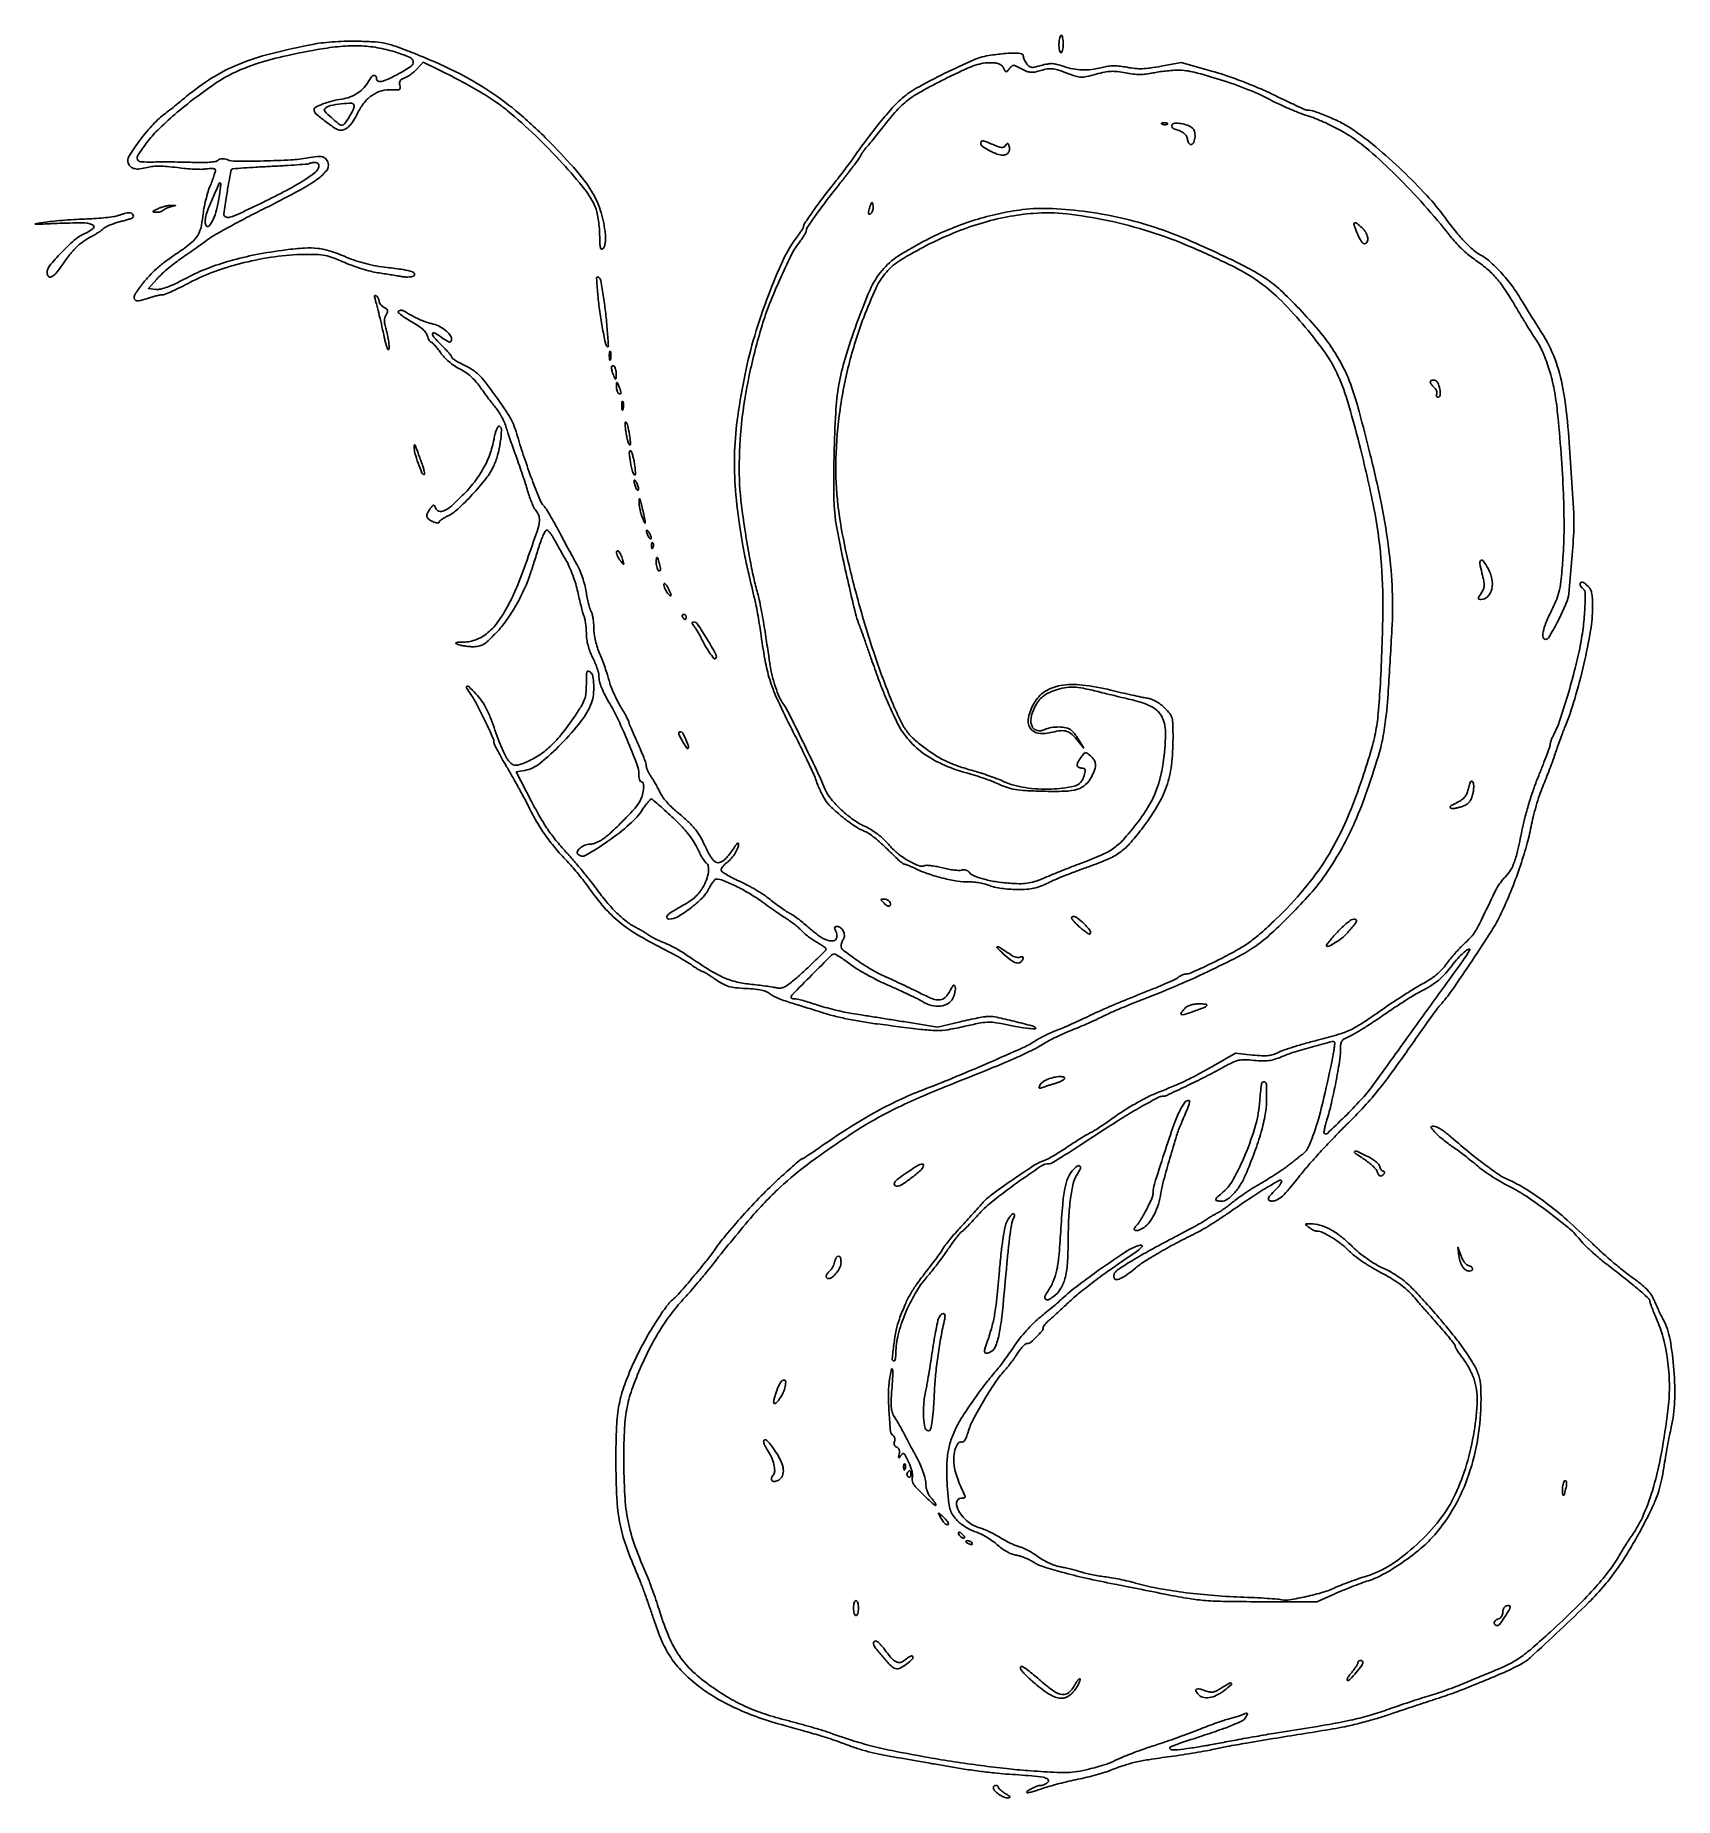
# Model space of a CAD drawing. Extents: x 31 to 688, y 6 to 712.
import ezdxf

# ---------------------------------------------------------------- set-up
doc = ezdxf.new("R2010")
doc.units = 0

msp = doc.modelspace()

# ---------------------------------------------------------------- linework, layer by layer
for points in [[(143.031291, 708.473533, 0.01569), (125.598008, 704.604291, 0.034747), (112.673563, 700.332029, 0.041839), (102.042949, 694.900628, 0.036182), (91.902984, 687.53367, -0.004168), (90.138647, 686.070649, -0.00175), (87.74132, 684.130162, -0.001731), (85.163158, 682.072844, -0.002251), (82.786749, 680.207307, 0.043854), (77.941136, 675.704984, 0.025555), (72.928071, 669.54813, 0.018628), (68.796864, 663.444346, 0.235241), (68.539128, 660.758629, 0.120227), (69.523263, 659.337615, 0.126282), (71.034502, 658.561304, 0.08756), (73.192801, 658.456259, 0.034261), (76.12957, 659.034889, -0.040298), (78.398057, 659.453503, -0.026829), (81.040266, 659.58118, -0.021605), (84.234216, 659.425947, -0.011077), (88.218509, 658.970082, 0.011249), (91.58435, 658.586152, 0.011507), (94.93871, 658.357485, 0.011325), (97.85619, 658.292115, 0.046333), (99.618046, 658.456168, -0.024633), (100.889094, 658.63035, -0.034069), (102.039529, 658.652008, -0.03626), (102.943848, 658.541335, -0.208692), (103.331275, 658.273002, -0.200251), (103.419696, 657.719111, -0.012821), (102.985209, 656.102851, -0.017165), (102.333744, 654.153859, -0.01183), (101.468972, 651.992319, 0.026709), (100.516994, 649.391022, 0.01408), (99.60169, 646.074264, 0.01397), (98.853275, 642.616645, 0.020906), (98.411622, 639.558367, -0.037393), (97.532439, 634.625162, -0.092267), (95.988649, 631.304068, -0.072833), (93.12087, 628.314158, -0.017186), (87.5, 624.246249, 0.011317), (83.071626, 621.119901, 0.023573), (79.799341, 618.44929, 0.025815), (76.983853, 615.645833, 0.016758), (74.015737, 612.139125, 0.024545), (71.249704, 608.263102, 0.242535), (71.065939, 606.331518, 0.357695), (72.451223, 605.569798, 0.038744), (76.240776, 606.584951, -0.012873), (77.911958, 607.126622, -0.012693), (79.616652, 607.584329, -0.012657), (81.128635, 607.90915, -0.046609), (82.101106, 608, 0.097006), (83.254194, 608.225839, 0.007707), (86.131843, 609.450057, 0.010217), (89.538181, 611.045691, 0.00765), (93.225379, 612.936364, -0.035859), (103.270786, 617.391347, -0.026101), (114.972967, 620.928674, -0.025641), (127.259571, 623.292724, -0.030158), (139.074043, 624.222268, -0.012774), (144.05079, 624.185802, -0.040814), (147.347163, 623.806853, -0.041541), (150.507474, 622.901257, -0.013594), (154.994161, 621.060673, 0.016643), (158.30252, 619.726982, 0.012214), (162.051128, 618.461851, 0.01237), (165.661851, 617.437923, 0.026667), (168.494161, 616.868899, -0.001912), (171.030944, 616.4887, -0.001661), (173.686867, 616.071217, -0.001671), (176.088592, 615.677274, -0.004913), (177.737728, 615.384426, 0.026441), (179.106632, 615.201696, 0.023518), (180.54204, 615.154592, 0.024223), (181.837879, 615.235897, 0.06425), (182.737728, 615.455552, 0.383913), (183.188297, 616.342711, 0.25115), (182.349184, 617.233895, 0.043213), (178.683346, 618.119296, 0.009454), (172.243532, 618.972412, -0.015785), (167.81338, 619.616466, -0.018098), (163.632313, 620.516936, -0.018732), (159.661108, 621.683768, -0.019768), (155.860324, 623.126435, 0.021738), (149.492487, 625.514828, 0.048996), (144.464525, 626.62572, 0.045793), (139.111405, 626.775717, 0.01691), (131.590611, 626.041429, 0.014917), (119.755634, 624.119669, 0.021124), (109.373708, 621.65539, 0.023526), (100.220144, 618.598263, 0.029669), (92.098772, 614.886428, -0.009441), (87.627034, 612.619793, -0.022519), (84.205731, 611.152172, -0.029894), (81.56459, 610.333945, -0.085068), (79.649998, 610.197921), (76.602451, 610.5), (79.97677, 614.331949, -0.024628), (81.690297, 616.094753, -0.010822), (84.119146, 618.262627, -0.01068), (86.800015, 620.455861, -0.014081), (89.340074, 622.331949, 0.001221), (92.003312, 624.195105, 0.0008), (95.063652, 626.35454, 0.000805), (98.037955, 628.467596, 0.001546), (100.41453, 630.17287, -0.026895), (103.477868, 632.143781, -0.004491), (109.587393, 635.552799, -0.004911), (116.852868, 639.429488, -0.004336), (124.5, 643.329873, 0.007497), (137.254864, 649.937381, 0.033877), (144.352265, 654.393988, 0.065324), (147.998507, 657.851854, 0.252355), (148.559108, 660.813767, 0.099581), (147.657574, 662.441356, 0.155523), (146.309703, 663.282421, 0.089542), (144.149895, 663.435359, 0.019233), (140.421272, 662.885645, -0.0323), (133.698356, 662.07323, -0.008355), (122.787618, 661.647799, -0.005395), (111.744425, 661.521094, -0.088897), (108.128363, 662.166581, 0.043402), (107.018185, 662.470517, 0.063531), (106.007792, 662.524709, 0.072371), (105.119164, 662.328048, 0.082797), (104.367964, 661.89042, -0.13179), (103.310425, 661.404571, -0.021893), (101.068305, 661.123277, -0.019857), (98.059935, 660.998901, -0.009841), (94.239601, 661.067941, 0.004017), (90.40064, 661.182057, 0.002834), (86.084445, 661.251186, 0.00286), (81.956104, 661.270293, 0.006015), (78.75, 661.228221, -0.017835), (73.552371, 661.282868, -0.306036), (72.253645, 662.250126, -0.235549), (72.481562, 664.04959, -0.011716), (76.005574, 669.069394, -0.041024), (80.342609, 674.039171, -0.015344), (87.178772, 680.288624, -0.014674), (95.308407, 686.870285, -0.014366), (103.86666, 693.012254, -0.041774), (111.42021, 697.239926, -0.029003), (120.548655, 700.767557, -0.023678), (131.826964, 703.809276, -0.012601), (146.025214, 706.55285, -0.021669), (154.592615, 707.606321, -0.032411), (162.131273, 707.713523, -0.034855), (169.191848, 706.860297, -0.031645), (176.303307, 705.020105, -0.022844), (181.407713, 703.086205, -0.259584), (182.675265, 701.436017, -0.286624), (181.882044, 699.617134, -0.026509), (177.499948, 696.940857, -0.010089), (172.868402, 694.558461, -0.049234), (170.108736, 693.530651, -0.143945), (168.625654, 693.571875, -0.325042), (168, 694.432612, 0.12824), (167.698105, 695.590328, 0.330248), (166.954678, 695.924714, 0.166745), (165.912658, 695.291978, 0.051883), (164.878068, 693.75, -0.063641), (162.98824, 691.071246, -0.058607), (160.436836, 688.868433, -0.057333), (157.386867, 687.278311, -0.055866), (154.028814, 686.404992, 0.026042), (150.077588, 685.625047, 0.030954), (146.456206, 684.469615, 0.028481), (143.646418, 683.188861, 0.278419), (143, 682.117976, 0.218125), (143.720587, 680.544789, 0.015657), (147.545294, 677.449109, 0.018334), (151.548374, 674.636566, 0.144953), (153.698004, 674, 0.122704), (155.405982, 674.425558, 0.07788), (157.054424, 675.66271, 0.05445), (158.72305, 677.800596, 0.022711), (160.506507, 681, -0.053444), (163.149705, 685.124623, -0.076243), (166.350636, 688.05861, -0.083253), (170.051704, 689.727406, -0.078915), (174.165673, 690.140062, 0.013948), (176.259468, 690.077988, 0.131782), (177.119792, 690.307139, 0.267084), (177.440991, 690.859832, 0.065152), (177.303702, 691.946645, -0.075248), (177.197344, 692.950417, -0.136918), (177.452346, 693.728258, -0.113039), (178.11985, 694.358554, -0.042098), (179.290078, 694.920188, 0.044617), (180.428087, 695.473416, 0.02136), (181.784694, 696.370747, 0.020983), (183.130838, 697.435172, 0.028035), (184.252061, 698.516035), (186.700025, 701.156054), (192.600012, 698.291785, -0.008729), (201.356643, 693.850165, -0.012288), (208.992398, 689.564515, -0.013936), (215.416264, 685.502153, -0.024539), (220.449548, 681.748144, -0.018785), (231.603255, 671.817275, -0.016654), (242.453294, 660.682739, -0.015931), (251.397668, 650.219455, -0.069126), (255.567317, 643.22227, -0.044465), (256.184664, 641.298335, -0.015848), (256.729949, 638.462025, -0.015581), (257.134584, 635.295147, -0.017753), (257.319151, 632.2442, 0.004636), (257.458817, 628.160852, 0.055065), (257.700492, 626.598616, 0.402393), (258.157379, 626.323401, 0.179239), (258.802907, 626.7442, 0.087305), (259.345465, 627.827731, 0.047404), (259.635408, 629.293206, 0.037031), (259.685091, 631.163363, 0.019029), (259.484767, 633.5, 0.048633), (257.563055, 642.062842, 0.058329), (254.08843, 649.550317, 0.042496), (248.08352, 657.684081, 0.013545), (237.838669, 668.7258, 0.022032), (225.194305, 680.544766, 0.031519), (212.926243, 689.766815, 0.030941), (199.421231, 697.494168, 0.02018), (183, 704.778199, 0.00759), (175.954909, 707.445782, 0.032657), (171.650247, 708.690559, 0.036436), (167.443723, 709.29778, 0.011043), (161, 709.610144, 0.01209), (156.305504, 709.620352, 0.010292), (151.356329, 709.409452, 0.010611), (146.72167, 709.017396, 0.020357)], [(441.297165, 708.5, 0.024304), (441.324345, 707.158638, 0.039106), (441.491773, 706.028125, 0.046673), (441.756947, 705.223852, 0.29815), (442.098977, 705, 0.292014), (442.447492, 705.222517, 0.045625), (442.735325, 706.028125, 0.038705), (442.934748, 707.158717, 0.02431), (443, 708.5, 0.0216), (442.942022, 709.841442, 0.034718), (442.764468, 710.971875, 0.038674), (442.509408, 711.789139, 0.306866), (442.198188, 712, 0.300488), (441.880911, 711.790398, 0.037822), (441.602765, 710.971875, 0.034351), (441.393205, 709.841372, 0.021572)], [(414, 704.014078, 0.068907), (407.249876, 702.157372, 0.0129), (395.572622, 696.776196, 0.013655), (384.134842, 690.749745, 0.055677), (377.765217, 686.168923, 0.031289), (374.219511, 682.538009, 0.007947), (368.941894, 676.209176, 0.00846), (363.484258, 669.209786, 0.012817), (359, 662.92461, -0.010843), (357.669591, 661.044243, -0.00343), (355.604252, 658.295061, -0.003423), (353.258586, 655.260255, -0.003797), (350.950646, 652.361749, 0.008597), (346.798631, 647.043328, 0.0087), (342.848753, 641.606109, 0.003979), (339.398523, 636.594202, 0.149843), (339, 635.294259, -0.136916), (338.894467, 634.91609, -0.00759), (338.237503, 633.866956, -0.011268), (337.39868, 632.633384, -0.007974), (336.404266, 631.285599, 0.054675), (330.967359, 622.263871, 0.017651), (324.913396, 607.857541, 0.017755), (319.420867, 591.664794, 0.022571), (315.572296, 576.361569, 0.014829), (312.643851, 559.462729, 0.026138), (311.375535, 545.356372, 0.027346), (311.61247, 531.639725, 0.018191), (313.313348, 516, 0.005799), (314.387783, 509.182058, 0.008473), (315.504961, 503.207281, 0.006601), (317.018026, 496.278414, 0.002101), (319.450695, 486, -0.011156), (320.045187, 483.26838, -0.004358), (320.748848, 479.471875, -0.004311), (321.439341, 475.348704, -0.005347), (322.007677, 471.5, 0.012671), (323.766809, 460.685746, 0.032581), (325.738684, 453.018752, 0.029766), (328.794474, 445.287063, 0.009129), (334.30476, 434, -0.003341), (337.627437, 427.389164, -0.004105), (340.637183, 421.171875, -0.003421), (343.086295, 415.912291, -0.029519), (344.021733, 413.5, 0.019547), (344.674273, 411.712328, 0.011662), (345.581983, 409.637534, 0.011665), (346.584218, 407.609845, 0.019762), (347.528321, 405.9682, 0.061697), (350.176525, 402.724459, 0.021882), (354.692096, 398.770886, 0.022135), (359.596346, 395.186732, 0.053124), (363.582841, 393.107748, -0.060132), (365.146572, 392.264259, -0.014731), (367.489067, 390.504636, -0.014877), (370.071923, 388.313791, -0.014358), (372.551537, 385.947919, 0.006575), (374.867161, 383.668623, 0.009871), (376.952121, 381.747201, 0.005228), (378.746346, 380.19122, 0.177827), (379.267003, 380, -0.088327), (379.784208, 379.907915, -0.007413), (381.056344, 379.418566, -0.00968), (382.563798, 378.778731, -0.007328), (384.193394, 378.02065, 0.031675), (389.055799, 376.040404, 0.020956), (394.850693, 374.364564, 0.021128), (400.576264, 373.219675, 0.04232), (405.174999, 372.894838, -0.028235), (407.235566, 372.80745, -0.019082), (409.565976, 372.486176, -0.019258), (411.801966, 372.001008, -0.035915), (413.558113, 371.411272, 0.044604), (415.518027, 370.790733, 0.018491), (418.254388, 370.291374, 0.017553), (421.350393, 369.954367, 0.017352), (424.474326, 369.833652, 0.015637), (428.390679, 369.940789, 0.036976), (431.282336, 370.326306, 0.041275), (433.889453, 371.101352, 0.024395), (436.85549, 372.426771, -0.016715), (439.58139, 373.695438, -0.005136), (443.7752, 375.428631, -0.005133), (448.511249, 377.272973, -0.005606), (453.147647, 378.964766, 0.015887), (460.878525, 381.967217, 0.053649), (465.603284, 384.606382, 0.056459), (469.532018, 388.118044, 0.018956), (474.440596, 394.057064, 0.02702), (480.655008, 403.164919, 0.05316), (484.373087, 411.093209, 0.0538), (486.310061, 419.564119, 0.028341), (486.964871, 430.35, 0.006603), (486.912371, 436.033231, 0.060386), (486.560484, 438.475972, 0.099539), (485.669174, 440.265417, 0.031223), (483.678869, 442.521131, 0.033783), (482.004917, 443.98297, 0.037258), (480.201033, 445.154114, 0.038945), (478.323246, 446.000587, 0.045311), (476.428869, 446.494592, -0.010896), (474.265944, 446.902331, -0.002417), (470.583743, 447.698533, -0.00251), (466.3375, 448.660593, -0.002418), (462.047701, 449.677076, 0.029889), (450.569223, 451.738983, 0.071313), (441.930518, 451.528074, 0.101446), (435.64393, 449.097007, 0.121705), (431.297536, 444.5, 0.071996), (429.044101, 438.714506, 0.199069), (429.749441, 434.487072, 0.22998), (433.088112, 432.392161, 0.092668), (438.59649, 432.814564, -0.040344), (442.00597, 433.437443, -0.107536), (444.449357, 433.157198, -0.105271), (446.58636, 431.881397, -0.037712), (449.010773, 429.265495), (451.210933, 426.5), (449.430606, 429.5, 0.018273), (448.633435, 430.737899, 0.015828), (447.710553, 431.976595, 0.016112), (446.802465, 433.045578, 0.044047), (446.075139, 433.718197, 0.113461), (444.142197, 434.610185, 0.048427), (441.294813, 434.923559, 0.046786), (438.228135, 434.67564, 0.063423), (435.576667, 433.852978, -0.158011), (432.558034, 433.507065, -0.240311), (430.53226, 435.11534, -0.153033), (430.109426, 438.496949, -0.070975), (431.520749, 442.741137, -0.038155), (433.02654, 445.258811, -0.065141), (434.685689, 447.056352, -0.060873), (436.832532, 448.443696, -0.029222), (439.866168, 449.7038, -0.040776), (443.504433, 450.647376, -0.05221), (446.955116, 450.882127, -0.039634), (451.05396, 450.406071, -0.013329), (456.931901, 449.082337, 0.001686), (460.337782, 448.231538, 0.001053), (464.332852, 447.25677, 0.001056), (468.274138, 446.312718, 0.001921), (471.499083, 445.560527, -0.067096), (478.79948, 442.818525, -0.163391), (482.684347, 438.678328, -0.116708), (484.015257, 432.020738, -0.026494), (482.995845, 420.47073, -0.02881), (481.672698, 413.896583, -0.037123), (479.674279, 408.070322, -0.03644), (476.802363, 402.519869, -0.02625), (472.84664, 396.77267, -0.014719), (467.722075, 390.49671, -0.049586), (463.876458, 386.859697, -0.054488), (459.584885, 384.231055, -0.020506), (453.085828, 381.485637, 0.002569), (448.891251, 379.888433, 0.001828), (444.206541, 378.057258, 0.001845), (439.749548, 376.277232, 0.003931), (436.319419, 374.861147, -0.013481), (432.146906, 373.231123, -0.040679), (429.201661, 372.434509, -0.043991), (426.293878, 372.157683, -0.017931), (422.319419, 372.272451, -0.0204), (416.544459, 372.8841, -0.027424), (411.391314, 373.934866, -0.029021), (407.32179, 375.256464, -0.130907), (405.323439, 376.720755, 0.083973), (404.726661, 377.249633, 0.069829), (403.950744, 377.594431, 0.068951), (403.099949, 377.715237, 0.077831), (402.284757, 377.590378, -0.088643), (401.218748, 377.45046, -0.017748), (399.300452, 377.607742, -0.018247), (397.052328, 377.956233, -0.016133), (394.74031, 378.479423, 0.014695), (392.454144, 379.003676, 0.017841), (390.284045, 379.354672, 0.0166), (388.459956, 379.522005, 0.106573), (387.549483, 379.380615, -0.18867), (385.007226, 379.397261, -0.037661), (380.852837, 381.428658, -0.038411), (376.501252, 384.449774, -0.046687), (372.963417, 387.928335, 0.028191), (371.002199, 390.004616, 0.023923), (368.713389, 391.970657, 0.024427), (366.314583, 393.657973, 0.034937), (364.025225, 394.891804, -0.046131), (359.022384, 397.73413, -0.034768), (354.09571, 401.704878, -0.035647), (349.993127, 406.094125, -0.070526), (347.548596, 410.176201, 0.011057), (344.161007, 417.744388, 0.003275), (338.647291, 429.172473, 0.00191), (332.9397, 440.695532, 0.037346), (330.907039, 444.099071, -0.048998), (329.289195, 446.957001, -0.022917), (327.744335, 450.923898, -0.021728), (326.437913, 455.43157, -0.022253), (325.539658, 460, -0.000026), (325.184635, 462.355501, -0.000008), (324.640297, 465.96875, -0.000008), (324.028169, 470.032834, -0.000008), (323.43077, 474, 0.006024), (322.778499, 478.003784, 0.005254), (322.001411, 482.178125, 0.00529), (321.219097, 485.938068, 0.015567), (320.573518, 488.5, -0.015512), (319.026911, 494.634739, -0.007779), (317.435554, 502.469814, -0.006986), (315.871324, 511.536116, -0.00533), (314.403953, 521.5, -0.033298), (313.228888, 538.506075, -0.027399), (314.181372, 556.67788, -0.025673), (317.242843, 575.832977, -0.021418), (322.39465, 595.788522, -0.019391), (325.393288, 604.423027, -0.011655), (329.581686, 614.431434, -0.010724), (333.917886, 623.615887, -0.046407), (337.093972, 628.735205, 0.008709), (338.18783, 630.233502, 0.011952), (339.115231, 631.620702, 0.00876), (339.835122, 632.800489, 0.12421), (339.97218, 633.27144, -0.137089), (340.502916, 634.93674, -0.007105), (343.690794, 639.644636, -0.010341), (347.861029, 645.362963, -0.006119), (353.058943, 652.018736, 0.003368), (356.062476, 655.821344, 0.004278), (358.781313, 659.373871, 0.003376), (361.01327, 662.384618, 0.034959), (361.834499, 663.690759, -0.016805), (362.368298, 664.612333, -0.012215), (363.020748, 665.601612, -0.012365), (363.686726, 666.510816, -0.026311), (364.254521, 667.172023, 0.01878), (365.016254, 668.03252, 0.001965), (366.716278, 670.12149, 0.002434), (368.7201, 672.628507, 0.001948), (370.85491, 675.347943, -0.017571), (376.232862, 681.774747, -0.045204), (380.66643, 685.892894, -0.038468), (386.168471, 689.507785, -0.009951), (395.563706, 694.452777, -0.005871), (402.480872, 697.818471, -0.021775), (406.951761, 699.695901, -0.034496), (410.299312, 700.676852, -0.054075), (413.278522, 701, -0.019429), (415.690055, 700.906258, -0.06733), (417.213266, 700.578152, -0.100706), (418.25101, 699.945675, -0.083017), (419.044193, 698.917425, 0.01538), (419.769917, 697.656233, 0.229133), (420.187336, 697.390213, 0.250918), (420.631049, 697.564757, 0.018242), (421.472997, 698.632184, -0.047111), (422.358537, 699.630663, -0.1954), (423.096284, 699.912727, -0.108554), (424.080876, 699.674895, -0.010181), (426.311157, 698.531765, 0.025776), (428.41081, 697.536976, 0.077282), (429.949611, 697.165847, 0.07259), (431.581864, 697.268032, 0.020915), (434.038952, 697.893524, -0.028764), (436.583958, 698.499052, -0.067778), (438.529872, 698.57834, -0.053288), (440.694074, 698.137153, -0.012575), (444.185872, 696.930488, 0.012348), (447.984462, 695.615875, 0.06584), (450.140919, 695.23016, 0.066515), (452.313883, 695.420413, 0.012753), (456.16161, 696.385179, -0.01654), (459.57354, 697.213263, -0.039895), (462.148692, 697.53756, -0.041222), (464.692127, 697.443742, -0.01875), (467.982268, 696.923706, 0.018812), (470.997827, 696.447455, 0.02905), (473.630854, 696.286816, 0.030327), (476.179799, 696.434276, 0.023214), (478.934335, 696.892497, -0.015398), (481.26101, 697.317004, -0.009766), (483.993793, 697.674671, -0.009808), (486.693295, 697.920987, -0.017846), (488.906296, 698, -0.061976), (495.460714, 697.184438, -0.015091), (505.96064, 694.190524, -0.016214), (516.859312, 690.330721, -0.029033), (525.487222, 686.364948, 0.012531), (529.271256, 684.472044, 0.008633), (533.645539, 682.510684, 0.008709), (537.921647, 680.768809, 0.017537), (541.361146, 679.573997, -0.023197), (544.758397, 678.350611, -0.011947), (548.894251, 676.523795, -0.011849), (553.068042, 674.437556, -0.017536), (556.61379, 672.396612, -0.038861), (565.495415, 665.852079, -0.016643), (576.328371, 655.840653, -0.015883), (587.598749, 643.976633, -0.016284), (597.99634, 631.516638, 0.019403), (600.047024, 629.090117, 0.014287), (602.49483, 626.560811, 0.014484), (604.950879, 624.299077, 0.031018), (606.99634, 622.733586, -0.023974), (612.124455, 618.922054, -0.038467), (616.058321, 615.152978, -0.034512), (619.647504, 610.536904, -0.015296), (623.75773, 604, 0.002713), (626.107074, 600.046197, 0.002525), (628.555503, 596.022233, 0.002516), (630.767921, 592.46736, 0.008546), (632.26133, 590.182069, -0.048458), (635.169203, 584.847515, -0.027528), (637.672954, 577.928223, -0.025277), (639.631302, 569.981042, -0.022001), (640.887662, 561.5, -0.007142), (642.418207, 544.307214, -0.009007), (643.320108, 528.3588, -0.009946), (643.582698, 514.23264, -0.017891), (643.153095, 502.652955, -0.005486), (642.451177, 494.299745, -0.029828), (641.752718, 489.813325, -0.042467), (640.630951, 486.173608, -0.018772), (638.5712, 481.578361, 0.016377), (636.303448, 476.583288, 0.048921), (635.211078, 472.996874, 0.103066), (635.22739, 470.825923, 0.353674), (636.25, 470.002376, 0.255455), (637.287821, 470.57219, 0.012984), (639.345003, 473.984671, 0.016824), (641.754718, 478.580783, 0.008586), (644.48429, 484.5, 0.079082), (645.488249, 488.318985, 0.00432), (646.614949, 500.721742, 0.006975), (647.447891, 512.951246, 0.027472), (647.441271, 520.5, 0.004711), (645.318897, 552.990506, 0.025386), (643.104523, 570.554286, 0.046043), (639.831209, 582.465134, 0.052868), (634.534678, 593, -0.002508), (632.652497, 595.959369, -0.001495), (630.44024, 599.5, -0.001496), (628.256853, 603.041379, -0.002588), (626.465942, 606, 0.025053), (622.626136, 611.744295, 0.025157), (618.235984, 617.067453, 0.026659), (613.835923, 621.399001, 0.062027), (610.024616, 624.008428, -0.061236), (607.278594, 625.882153, -0.023394), (603.943015, 629.102828, -0.019623), (600.143929, 633.461562, -0.011398), (595.91447, 638.969283, 0.028931), (588.656842, 647.764255, 0.015515), (578.766376, 657.786234, 0.015492), (568.175569, 667.264036, 0.026565), (558.713782, 674.395867, 0.030604), (554.407769, 676.928046, 0.017655), (548.95332, 679.463291, 0.015525), (543.707657, 681.490307, 0.084625), (540.717748, 682, -0.105471), (540.027279, 682.147287, -0.00179), (536.470291, 683.75245, -0.004493), (532.339274, 685.679488, -0.002963), (527.622974, 687.965788, 0.012296), (521.787549, 690.661283, 0.009787), (515.367435, 693.289489, 0.009832), (508.891224, 695.648513, 0.01292), (502.888376, 697.530566), (490.276751, 701.129558), (482.170484, 699.591825, -0.011328), (477.826975, 698.869401, -0.027545), (474.59244, 698.587014, -0.032997), (471.716398, 698.68473, -0.02457), (468.574831, 699.156519, 0.019136), (465.742356, 699.613407, 0.031103), (463.310665, 699.7582, 0.033497), (461.013966, 699.597906, 0.027513), (458.599902, 699.129473, -0.027162), (454.315313, 698.294955, -0.041836), (450.546942, 698.089645, -0.043572), (446.910942, 698.51437, -0.03293), (443.034018, 699.584043, 0.021615), (440.497475, 700.346021, 0.053308), (438.575861, 700.620908, 0.054205), (436.658665, 700.481218, 0.022993), (434.144247, 699.900395, -0.01229), (431.539881, 699.239788, -0.082915), (430.215317, 699.162364, -0.144716), (429.284367, 699.549943, -0.06446), (428.360229, 700.522035, -0.029602), (427.839615, 701.330372, -0.026897), (427.399567, 702.220299, -0.027891), (427.093452, 703.059769, -0.073608), (427, 703.69113, 0.349003), (426.319539, 704.547252, 0.050747), (423.954296, 704.847445, 0.030437), (420.061509, 704.707177, 0.008489)], [(158.996262, 683.75, -0.118063), (158.597443, 682.106249, -0.019652), (156.991655, 679.251353, -0.015021), (155.179176, 676.495179, -0.244466), (154.226924, 676, -0.171059), (152.745243, 676.522188, -0.017538), (149.891458, 678.988762, -0.014058), (147.195458, 681.634196, -0.40583), (147.199254, 682.518374, -0.140417), (149.483475, 683.81548, -0.033365), (153.839401, 684.566482, -0.030553), (158.02096, 684.74614, -0.409781)], [(482.8125, 676.316886, 0.051402), (483.359369, 676.160852, 0.05415), (483.916927, 676.123424, 0.060344), (484.402231, 676.202593, 0.126455), (484.729167, 676.395833, 0.296942), (484.77538, 676.614691, 0.208169), (484.592839, 676.799335, 0.077125), (484.112848, 676.910055, 0.028489), (483.416667, 676.921053, 0.018894), (482.670344, 676.862007, 0.168741), (482.37858, 676.720685, 0.470617), (482.395823, 676.538436, 0.054073)], [(486.557898, 676.093681, 0.154823), (486.440222, 675.625742, 0.133971), (486.603539, 675.144538, 0.103441), (487.040572, 674.71983, 0.065811), (487.686618, 674.420786, -0.026325), (490.005227, 673.561999, -0.073313), (491.478131, 672.65139, -0.099723), (492.36261, 671.539375, -0.081654), (492.827103, 670.09024, 0.053311), (493.038675, 669.274468, 0.082392), (493.402658, 668.645623, 0.112786), (493.854868, 668.296781, 0.189578), (494.327103, 668.269487, 0.225882), (495.335358, 669.230248, 0.077059), (495.770652, 671.258661, 0.073539), (495.576264, 673.431254, 0.161898), (494.70525, 674.829657, 0.087435), (492.785455, 675.924522, 0.047524), (490.145768, 676.595437, 0.046734), (487.681783, 676.744735, 0.251176)], [(410, 668.792201, 0.241733), (410.670722, 667.485948, 0.032636), (413.37109, 665.804902, 0.036912), (416.463922, 664.43196, 0.08621), (418.950594, 664, 0.11324), (420.249014, 664.297887, 0.147694), (421.140975, 665.1194, 0.134824), (421.478426, 666.36192, 0.087835), (421.213529, 667.833846, 0.030428), (420.919457, 668.5029, 0.278186), (420.660069, 668.663072, 0.237764), (420.365298, 668.518376, 0.023514), (419.905828, 667.847626, -0.159572), (419.132171, 667.194997, -0.146606), (418.09307, 667.097943, -0.045444), (416.269397, 667.639833, -0.003884), (411.75, 669.483978, 0.045589), (410.965986, 669.730013, 0.14843), (410.429353, 669.686051, 0.205577), (410.112363, 669.371238, 0.096129)], [(144.810783, 659.255993, -0.184204), (143.486322, 657.117763, -0.021465), (138.790031, 653.842608, -0.019907), (131.941243, 649.864295, -0.008379), (122.443998, 645.043914, -0.003967), (113.241339, 640.655322, -0.038637), (109.206093, 639.137294, -0.183948), (107.444276, 639.280755, -0.329109), (106.794211, 640.5, -0.002692), (107.872546, 647.565932, -0.00539), (108.814822, 653.135145, -0.002099), (109.650683, 657.662112, -0.161585), (110.002885, 658.295951, -0.167378), (110.454836, 658.493205, -0.001134), (114.760222, 658.827887, -0.004267), (119.714214, 659.159191, -0.002695), (125.5, 659.465268, 0.002435), (131.28024, 659.76804, 0.003888), (136.216146, 660.089219, 0.000906), (140.526856, 660.41125, 0.17741), (140.916667, 660.588868, -0.127974), (141.192793, 660.748492, -0.023614), (141.771018, 660.87923, -0.023973), (142.479471, 660.96984, -0.01982), (143.239991, 661, -0.065963), (144.055823, 660.891901, -0.144528), (144.587775, 660.565365, -0.154008), (144.83684, 660.018802, -0.078213)], [(104.866503, 646.640226, -0.025553), (103.895486, 642.045544, -0.040569), (102.553626, 638.257683, -0.05319), (101.120432, 635.799406, -0.390817), (99.898866, 635.562504, -0.179552), (99.539309, 636.023972, -0.055312), (99.364645, 636.903331, -0.045368), (99.370487, 638.046768, -0.030008), (99.574411, 639.3452, -0.040831), (100.524508, 642.445188, -0.009548), (102.633265, 647.459317, -0.003338), (104.996907, 652.697516, -0.533524), (105.530597, 652.78366, -0.214942), (105.615651, 652.533036, -0.002854), (105.44466, 650.862016, -0.007556), (105.203359, 648.906783, -0.004818)], [(80.5, 642.536115, 0.006894), (78.89826, 641.775803, 0.134646), (78.492315, 641.416403, 0.541481), (78.596808, 641.178656, 0.031145), (79.55, 641.081219, 0.040608), (80.404574, 641.116766, 0.036167), (81.276875, 641.289095, 0.037989), (82.040395, 641.562009, 0.0854), (82.55, 641.902935, -0.05674), (83.054045, 642.283451, -0.02366), (83.808438, 642.681946, -0.023041), (84.664611, 643.036476, -0.027624), (85.5, 643.286934), (87.5, 643.767997), (85.5, 643.838895, 0.052123), (84.524359, 643.771744, 0.020507), (83.20625, 643.485448, 0.020033), (81.795293, 643.056784, 0.023601)], [(425.303335, 642.00243, 0.022726), (415.981233, 640.259252, 0.020592), (406.539, 637.630953, 0.02026), (397.186609, 634.18336, 0.020192), (388.133311, 629.98665, 0.024207), (376.906767, 623.516163, 0.076702), (370.43006, 617.785483, 0.069841), (365.662159, 610.076031, 0.017774), (360.211312, 596.38418, 0.012592), (355.629178, 582.470956, 0.030554), (353.145277, 571.951516, 0.028362), (351.862538, 560.756037, 0.009556), (351.233884, 544.331722, 0.003353), (351.085513, 532.404774, 0.011833), (351.222936, 524.74152, 0.017599), (351.672949, 518.892796, 0.019947), (352.524088, 513.331722, 0.004743), (354.76288, 502.357811, 0.004007), (357.334032, 490.792023, 0.002774), (359.792809, 480.39917, 0.033816), (361.022359, 476.5, -0.006556), (361.699431, 474.700998, -0.000942), (363.028207, 471.003125, -0.00107), (364.582304, 466.622906, -0.000914), (366.20189, 462, 0.002747), (368.935923, 454.286797, 0.009422), (370.833373, 449.320969, 0.009653), (372.8933, 444.491014, 0.002994), (376.173978, 437.307819, 0.065179), (380.545749, 430.405264, 0.059912), (386.660087, 424.636144, 0.054055), (394.566429, 420.017805, 0.038063), (404.266564, 416.536505, -0.009561), (407.797593, 415.492001, -0.007592), (411.570341, 414.233745, -0.007686), (415.033267, 412.959985, -0.019014), (417.518023, 411.892231, 0.033295), (420.670033, 410.643062, 0.038478), (423.81222, 409.894611, 0.025696), (427.929306, 409.458484, 0.006524), (434.646217, 409.182212, 0.014131), (443.620848, 409.184009, 0.066115), (448.709958, 410.00789, 0.114134), (451.974165, 411.876073, 0.090484), (454.41856, 415.137204, 0.032179), (455.613144, 417.975273, 0.099652), (455.892432, 420.024998, 0.128715), (455.333795, 421.714994, 0.071981), (453.898292, 423.355057, 0.01986), (452.548723, 424.420712, 0.194521), (451.858296, 424.592913, 0.187571), (451.228502, 424.240093, 0.018271), (450.148292, 422.827298, 0.028099), (448.902022, 420.839699, 0.132096), (448.582904, 419.542394, 0.273352), (449.052309, 418.785535, 0.119548), (450.241459, 418.489459, -0.097796), (451.308555, 418.272008, -0.258876), (451.77497, 417.681067, -0.115692), (451.696804, 416.547095, -0.016036), (450.924099, 414.300365, -0.254043), (447.334939, 411.215913, -0.044058), (438.141914, 410.067341, -0.04498), (427.690017, 410.628746, -0.069148), (419, 413.143013, 0.012965), (416.42684, 414.212128, 0.006991), (413.20625, 415.401898, 0.006958), (409.8888, 416.523319, 0.010866), (407, 417.386417, -0.015499), (400.916555, 419.265558, -0.027997), (396.08776, 421.231137, -0.02991), (391.727746, 423.626365, -0.020926), (387.111859, 426.81145, -0.025166), (382.969848, 430.273184, -0.05137), (380.173733, 433.450589, -0.042842), (377.788384, 437.490423, -0.012926), (374.866609, 444, -0.01752), (367.95369, 462.309952, -0.012872), (361.536559, 483.03832, -0.01302), (356.319372, 503.604112, -0.021054), (353.08258, 521.361257, -0.037232), (351.906308, 539.781676, -0.029438), (353.293491, 559.703621, -0.028754), (357.084146, 579.86234, -0.030725), (363.104773, 599, -0.016027), (368.096239, 610.862959, -0.072555), (372.169216, 617.145466, -0.075592), (377.789134, 621.877709, -0.018273), (388.414504, 627.854911, -0.021782), (399.176888, 632.821026, -0.02419), (409.965215, 636.642019, -0.025222), (420.624397, 639.268459, -0.029077), (431, 640.656808, -0.04608), (444.382377, 640.426433, -0.025035), (460.634836, 637.814163, -0.023893), (477.783428, 633.303567, -0.025706), (494, 627.266517, -0.011745), (510.348491, 619.743609, -0.03707), (520.756656, 613.661133, -0.04346), (529.245633, 606.657197, -0.021242), (538.834634, 596.397437, -0.02071), (547.298333, 585.664352, -0.046545), (552.565259, 576.742592, -0.037881), (556.692408, 565.927139, -0.009898), (561.635005, 548, -0.013248), (567.382357, 522.624042, -0.027276), (570.256948, 502.473011, -0.025492), (571.023988, 481.284572, -0.010167), (570.003195, 452.230576, -0.008359), (569.147358, 440.392491, -0.026133), (568.024562, 432.490252, -0.025582), (566.070627, 424.660166, -0.007749), (562.32016, 413, -0.022523), (555.7574, 396.166225, -0.034716), (548.459145, 382.356404, -0.036007), (539.535666, 370.054698, -0.026833), (528.063137, 357.81844, -0.009632), (522.122261, 352.342645, -0.026078), (517.642441, 348.769543, -0.02678), (512.88289, 345.735017, -0.010639), (506.054202, 342.06844, -0.005516), (501.367201, 339.743646, -0.00777), (497.134648, 337.782604, -0.004886), (493.553446, 336.2322, -0.10003), (492.404413, 336, 0.062502), (491.620903, 335.901674, 0.034894), (490.706887, 335.599344, 0.034228), (489.811278, 335.158254, 0.046651), (489.078741, 334.636066, -0.070658), (487.907437, 333.882902, -0.004064), (483.99813, 332.126601, -0.006127), (479.286258, 330.124121, -0.004459), (474, 328.008516, 0.004435), (468.281616, 325.720294, 0.003728), (462.2625, 323.196965, 0.003762), (456.800403, 320.810334, 0.010369), (453, 319.020229, -0.005932), (449.762322, 317.459931, -0.004727), (446.234375, 315.851489, -0.00478), (442.937887, 314.423632, -0.011989), (440.5, 313.463417, 0.016507), (438.294445, 312.571613, 0.010586), (435.79375, 311.399127, 0.010639), (433.391164, 310.145629, 0.019541), (431.5, 309.008839, -0.039729), (426.732664, 306.398899, -0.002912), (413.064216, 300.366065, -0.004513), (398.625773, 294.247911, -0.007945), (386.572488, 289.491063, 0.021678), (377.215635, 285.498103, 0.015991), (367.217416, 280.309768, 0.014451), (356.529821, 273.909788, 0.010712), (345.086653, 266.25, -0.004228), (342.720395, 264.621265, -0.006405), (340.632193, 263.248438, -0.002782), (338.834991, 262.113652, -0.14032), (338.437988, 262, 0.178434), (338.042207, 261.854114, 0.001355), (335.387136, 259.576563, 0.004796), (332.357632, 256.912425, 0.003033), (328.873081, 253.75, 0.014367), (322.068904, 247.128755, 0.009425), (314.60218, 239.136883, 0.009429), (307.753321, 231.228627, 0.022009), (303.009797, 225, -0.017879), (299.84426, 220.771412, -0.005242), (294.68606, 214.506871, -0.004245), (289.460497, 208.400403, -0.034684), (286.865455, 205.806655, 0.058685), (283.781956, 202.414373, 0.014425), (279.571728, 196.148895, 0.014895), (275.239633, 188.806277, 0.016534), (271.509509, 181.466211, 0.020032), (267.377048, 171.61113, 0.042076), (265.140591, 163.620204, 0.036423), (264.097847, 154.669514, 0.011707), (263.833629, 141.292225, 0.011013), (264.223275, 126.12807, 0.035016), (265.413504, 116.063953, 0.039176), (267.916889, 106.876911, 0.016611), (272.627155, 95, -0.012056), (273.803285, 92.111444, -0.003662), (275.447494, 87.679287, -0.003665), (277.217803, 82.683911, -0.003989), (278.864285, 77.801829, 0.022152), (282.294783, 68.731706, 0.045677), (285.909104, 62.071148, 0.049034), (290.492834, 56.477165, 0.029657), (296.897404, 50.779564, 0.034385), (303.720876, 46.121318, 0.024807), (311.894949, 41.858955, 0.022947), (321.171425, 38.098094, 0.019203), (331.317931, 34.94961, -0.003018), (338.953521, 32.8486, -0.00476), (345.476622, 30.944073, -0.005459), (350.782213, 29.276613, -0.014727), (354.5, 27.941045, 0.011914), (359.30259, 26.185207, 0.014486), (363.88218, 24.780063, 0.014077), (368.643628, 23.611903, 0.010224), (374, 22.570739, -0.000405), (378.22461, 21.835348, -0.000154), (384.115625, 20.803097, -0.000152), (390.517115, 19.677356, -0.000187), (396.5, 18.621047, 0.006282), (402.555511, 17.627874, 0.004855), (409.178125, 16.692632, 0.00491), (415.380171, 15.939994, 0.011729), (420, 15.534794, -0.002959), (430.408456, 14.805583, -0.026366), (434.95972, 14.217119, -0.103976), (436.793814, 13.466393, -0.442919), (436.941224, 12.429179, -0.057167), (436.367422, 11.879573, -0.042454), (435.625437, 11.409412, -0.04327), (434.837418, 11.082306, -0.071421), (434.127555, 10.964565, 0.090108), (432.443208, 10.6205, 0.026399), (430.03695, 9.505221, 0.046396), (428.450501, 8.4669, 0.697782), (428.59345, 8.035435, 0.070262), (429.280363, 8.109841, 0.006347), (430.953872, 8.556616, 0.008142), (432.94302, 9.149903, 0.006276), (435.09345, 9.859426, -0.01383), (437.748184, 10.691088, -0.005818), (441.359565, 11.66843, -0.005751), (445.246624, 12.624442, -0.007454), (448.83273, 13.406627, 0.0101), (452.401482, 14.204832, 0.007938), (456.235607, 15.208873, 0.008038), (459.771207, 16.256512, 0.019533), (462.33273, 17.171864, -0.01572), (467.334003, 19.002174, -0.024025), (471.783342, 20.240046, -0.017614), (477.226446, 21.276077, -0.004698), (485.961537, 22.537962, 0.004281), (490.792461, 23.231734, 0.003748), (495.830046, 24.037946, 0.00377), (500.369645, 24.834639, 0.011224), (503.461537, 25.473364, -0.010901), (508.601915, 26.53873, -0.003404), (516.355527, 27.915657, -0.001929), (528.561527, 29.949215, -0.000359), (551, 33.582075, 0.01412), (555.813131, 34.497909, 0.007772), (561.646875, 35.875, 0.007743), (567.525619, 37.456772, 0.012295), (572.5, 39.011427, -0.001079), (577.433236, 40.675567, -0.000685), (583.185251, 42.593336, -0.000688), (588.835895, 44.460079, -0.001276), (593.428513, 45.957314, 0.01295), (600.692911, 48.51467, 0.006285), (609.845998, 52.138292, 0.006287), (618.912575, 55.994067, 0.01284), (625.906371, 59.289633, 0.068687), (629.993343, 62.104868, 0.003443), (641.933541, 73.166841, 0.005706), (653.426439, 84.211995, 0.023924), (659.928895, 91.24795, 0.020983), (664.366136, 97.010181, 0.015088), (668.845057, 103.78601, 0.013509), (673.40313, 111.6212, 0.009721), (678.08046, 120.596094, 0.016301), (680.089039, 124.994379, 0.023866), (681.540225, 128.9939, 0.023288), (682.627697, 133.186637, 0.014526), (683.527407, 138.183092, -0.004738), (684.187185, 142.308529, -0.0035), (684.992436, 146.861241, -0.003537), (685.813969, 151.152944, -0.00792), (686.512594, 154.398072, 0.049098), (687.852571, 164.665843, 0.026624), (687.577523, 177.407917, 0.026209), (686.023194, 189.559229, 0.075298), (683.275613, 197.582295, -0.006673), (682.373495, 199.371915, -0.003979), (681.345476, 201.524174, -0.003982), (680.355227, 203.685164, -0.006879), (679.570836, 205.5, 0.052285), (678.387268, 207.673328, 0.04263), (676.703415, 209.720351, 0.032551), (674.283554, 211.895298, 0.013803), (670.781237, 214.5, -0.01684), (667.402388, 217.044884, -0.007118), (663.034777, 220.675, -0.007033), (658.475341, 224.688036, -0.009122), (654.416596, 228.5, 0.012003), (644.858725, 237.373646, 0.019526), (636.285664, 244.380977, 0.022882), (628.412953, 249.772046, 0.033545), (621, 253.703356, -0.043839), (617.267583, 255.782179, -0.012195), (611.813951, 259.677098, -0.010732), (605.157253, 264.908081, -0.006256), (597.390712, 271.44989, 0.019981), (595.684334, 272.808915, 0.02319), (593.955363, 273.957155, 0.023059), (592.421911, 274.78249, 0.112381), (591.466398, 275, 0.059443), (590.57931, 274.894164, 0.411921), (590.371805, 274.557097, 0.122493), (590.694534, 273.927116, 0.008013), (592.075686, 272.393767, 0.024265), (593.318356, 271.181476, 0.010016), (595.109733, 269.658876, 0.009883), (597.099495, 268.099654, 0.012535), (599, 266.743319, -0.010569), (601.113902, 265.247194, -0.004924), (603.79375, 263.22305, -0.004876), (606.565562, 261.04283, -0.006793), (609, 259.03428, 0.02175), (611.644708, 256.982026, 0.011465), (615.091549, 254.656645, 0.011386), (618.735908, 252.433264, 0.017211), (622.013783, 250.682295, -0.034136), (628.482089, 246.940541, -0.012561), (637.084659, 240.827515, -0.01165), (645.20256, 234.445774, -0.052171), (649.438257, 230.138506, 0.026723), (651.75412, 227.530861, 0.015409), (654.797147, 224.636621, 0.012166), (658.767345, 221.25715, 0.005889), (664, 217.119325, -0.003839), (670.481717, 212.036831, -0.012225), (674.700368, 208.504275, -0.011045), (677.532753, 205.899026, -0.204026), (678, 204.801625, 0.086048), (678.111109, 204.16078, 0.004336), (678.845848, 202.160495, 0.006848), (679.776395, 199.792195, 0.004896), (680.879481, 197.167613, -0.041626), (683.532073, 189.281216, -0.030564), (685.185945, 180.200217, -0.029524), (685.762539, 170.603432, -0.030997), (685.185957, 161.162162, -0.014168), (682.590901, 144.141863, -0.025523), (679.364498, 130.403914, -0.031243), (675.432144, 119.433205, -0.053399), (670.659145, 110.966692, 0.011929), (669.761948, 109.644448, 0.003377), (668.428904, 107.544281, 0.003401), (666.954761, 105.150707, 0.003589), (665.539907, 102.779796, -0.032069), (661.308709, 96.52779, -0.019072), (655.532708, 89.631493, -0.015494), (647.953044, 81.75737, -0.008225), (638.11067, 72.458448, -0.006055), (631.198349, 66.291704, -0.022148), (626.604466, 62.636788, -0.03171), (622.632916, 60.122594, -0.026062), (618.11067, 57.944469, 0.000053), (614.695144, 56.513064, 0.000034), (610.707683, 54.841152, 0.000034), (606.787329, 53.196757, 0.000062), (603.596335, 51.857573, -0.009272), (600.371333, 50.573453, -0.004957), (596.342323, 49.10057, -0.004932), (592.198448, 47.677952, -0.007674), (588.596335, 46.541999, 0.004815), (584.9177, 45.405004, 0.002809), (580.528298, 43.97465, 0.002808), (576.148978, 42.492955, 0.004753), (572.5, 41.196542, -0.018836), (565.542761, 38.943284, -0.01554), (557.976272, 37.055773, -0.011335), (548.332684, 35.193922, -0.004052), (534.5, 32.962385, 0.003552), (528.058709, 31.92986, 0.001965), (520.20625, 30.582097, 0.001959), (512.259467, 29.153863, 0.003152), (505.5, 27.867559, -0.006325), (499.463732, 26.758524, -0.007488), (493.73125, 25.868234, -0.006627), (488.881336, 25.254651, -0.04643), (486.5, 25.207498, -0.26051), (485.743285, 25.706184, -0.428168), (485.96965, 26.36559, -0.026347), (489.370574, 27.717388, -0.001997), (498.767678, 30.848773, 0.004838), (506.599381, 33.508052, 0.016471), (511.622177, 35.455933, 0.021152), (514.897484, 37.0187, 0.149068), (516.134012, 38.250404, 0.011116), (516.739998, 39.445839, 0.251098), (516.72315, 39.819243, 0.351828), (516.424644, 39.930607, 0.017228), (515.366334, 39.539515, -0.016172), (514.357863, 39.164419, -0.004299), (512.726361, 38.632521, -0.004355), (510.859715, 38.05951, -0.004474), (509, 37.52437, 0.013456), (506.760281, 36.83609, 0.004876), (503.61875, 35.743128, 0.004831), (500.20131, 34.479285, 0.005735), (497, 33.217849, -0.006699), (493.516747, 31.853069, -0.003649), (489.20625, 30.266257, -0.003635), (484.799503, 28.716524, -0.00576), (481, 27.460049, 0.007126), (475.556628, 25.643451, 0.008435), (470.4672, 23.76704, 0.009136), (465.888889, 21.89384, 0.013988), (462, 20.08856, -0.038653), (461.04425, 19.700914, -0.004454), (458.82816, 19.017476, -0.005345), (456.172098, 18.25502, -0.004336), (453.308629, 17.492715, -0.021703), (448.622444, 16.503136, -0.035199), (444.57137, 16.119803, -0.020869), (439.247039, 16.214359, -0.0033), (428.808629, 16.905225, -0.009243), (420.272535, 17.685646, -0.005386), (410.064896, 18.920923, -0.005209), (399.296041, 20.456268, -0.005898), (389, 22.158345, -0.004578), (375.611927, 24.660792, -0.013391), (366.448851, 26.716758, -0.015732), (358.250224, 29.065089, -0.008621), (348.356421, 32.428171, 0.013635), (346.040447, 33.189598, 0.00299), (342.017069, 34.36569, 0.00311), (337.346315, 35.669377, 0.002983), (332.594289, 36.93353, -0.014491), (323.342765, 39.624084, -0.027152), (316.069648, 42.414042, -0.028553), (309.386288, 45.873694, -0.018068), (302, 50.617365, -0.036684), (294.694999, 56.528976, -0.05342), (289.296523, 62.805097, -0.049679), (285.089295, 70.427393, -0.026853), (281.396752, 80.5, 0.005792), (280.178647, 84.312257, 0.004864), (278.801572, 88.325, 0.00491), (277.471981, 91.965974, 0.013472), (276.439558, 94.5, -0.016661), (271.456925, 106.956386, -0.037438), (268.720391, 116.754563, -0.035611), (267.400593, 127.147348, -0.013779), (267.000171, 141.669233, -0.012241), (267.306156, 154.171283, -0.036724), (268.348231, 162.644811, -0.040222), (270.560089, 170.448863, -0.017115), (274.701152, 180.5, -0.017547), (278.443041, 188.05017, -0.020747), (282.517014, 194.897685, -0.021487), (287.006764, 201.17125, -0.02185), (291.994707, 207, 0.009259), (294.017065, 209.246242, 0.003743), (296.695346, 212.38125, 0.003702), (299.528196, 215.798933, 0.004692), (302.092078, 219, -0.009768), (317.721418, 238.112662, -0.028426), (329.49078, 250.450026, -0.030861), (342.037203, 260.813855, -0.013282), (359.932009, 273.112967, -0.015662), (367.61601, 277.763674, -0.01409), (375.848476, 282.099608, -0.012208), (385.364761, 286.489062, -0.007069), (397, 291.321132, 0.001485), (413.883876, 298.112861, 0.006613), (423.730344, 302.260203, 0.011098), (430.219196, 305.268139, 0.026993), (434.820966, 307.843604, -0.018896), (437.108138, 309.172719, -0.008668), (440.181784, 310.739042, -0.00857), (443.477741, 312.277937, -0.011716), (446.5, 313.542392, 0.006383), (449.581172, 314.79305, 0.004329), (453.059375, 316.29243, 0.004362), (456.394008, 317.799176, 0.008706), (459, 319.059696, -0.012595), (461.851011, 320.411469, -0.004127), (466.115625, 322.261462, -0.004109), (470.885243, 324.237828, -0.004634), (475.5, 326.056152, 0.010257), (489.098671, 331.591819, 0.009805), (502.666792, 337.760526, 0.009484), (514.357359, 343.629799, 0.039761), (521, 347.829048, 0.027656), (527.3126, 353.130067, 0.011836), (535.166609, 360.860735, 0.011833), (542.643062, 368.95118, 0.027783), (547.730143, 375.41512, 0.023398), (553.980727, 385.287716, 0.023807), (559.242467, 395.645432, 0.020535), (564.09148, 407.738018, 0.011045), (569.118768, 423, 0.026105), (570.997719, 430.549843, 0.020963), (572.247242, 438.82868, 0.011286), (573.285462, 450.969427, 0.00195), (574.642059, 474, 0.023581), (574.763353, 489.583187, 0.020956), (573.447311, 505.73982, 0.018548), (570.575433, 523.504587, 0.011708), (565.975412, 544, 0.004137), (561.506284, 561.323769, 0.019053), (558.455186, 571.2276, 0.030549), (555.425222, 578.433754, 0.027332), (551.437737, 585.5, 0.031391), (546.254869, 592.59103, 0.014344), (538.667305, 601.196585, 0.014087), (530.761516, 609.196624, 0.040036), (524.686467, 614.140737, 0.03195), (516.810423, 618.853485, 0.009715), (504.318618, 624.979036, 0.010105), (491.029857, 630.854109, 0.018798), (480, 634.986517, 0.025347), (465.89746, 638.892465, 0.022989), (451.005885, 641.503047, 0.023974), (436.908503, 642.628072, 0.042804)], [(365.720456, 643.668213, 0.024204), (365.089678, 641.804339, 0.101037), (364.999539, 640.628866, 0.427099), (365.397093, 640.333708, 0.15542), (366.09378, 640.69378, 0.085617), (366.485266, 641.248482, 0.051102), (366.756598, 642.011527, 0.049282), (366.876032, 642.852653, 0.060333), (366.814236, 643.64378, 0.005771), (366.555695, 644.856691, 0.344455), (366.392899, 644.989904, 0.308761), (366.207017, 644.869017, 0.005127)], [(64.5, 639.769424, -0.048572), (62.767793, 639.341521, -0.009595), (59.590625, 638.939315, -0.010084), (55.85705, 638.615303, -0.009218), (52, 638.430164, 0.007024), (47.851196, 638.249262, 0.005083), (43.234375, 637.935806, 0.005135), (38.853784, 637.548311, 0.011141), (35.5, 637.141263, 0.00265), (31.348335, 636.520764, 0.874421), (31.351451, 636.363896, 0.038583), (32.618282, 636.317257, 0.000579), (40.017299, 636.624387, -0.009256), (50.081007, 636.867282, -0.092981), (54.19764, 636.118984, -0.574487), (54.437587, 634.656863, -0.066831), (50.909558, 632.459216, 0.074172), (46.928269, 629.89774, 0.022302), (41.71497, 624.899147, 0.017564), (36.993976, 619.588631, 0.174637), (36, 616.829587, 0.185159), (36.529636, 615.448404, 0.322795), (37.673387, 615.19986, 0.111096), (39.469023, 616.513985, 0.032442), (41.561374, 619.25, -0.016789), (44.678421, 623.601563, -0.032022), (47.511571, 626.837145, -0.03807), (50.358644, 629.291664, -0.040157), (53.496616, 631.237721, 0.011951), (55.100257, 632.111181, 0.013031), (56.61397, 633.036552, 0.012561), (57.865463, 633.892536, 0.060769), (58.496616, 634.476282, -0.093074), (59.158155, 635.013624, -0.018608), (60.527131, 635.690768, -0.019082), (62.203652, 636.368136, -0.016776), (64, 636.948055, -0.000015), (65.819156, 637.468583, -0.000017), (67.563931, 637.967704, -0.000016), (69.046805, 638.391798, -0.000096), (69.813382, 638.610848, 0.208897), (70.475046, 639.156956, 0.234768), (70.481377, 639.976025, 0.164672), (69.764791, 640.700581, 0.13495), (68.690983, 640.914047, 0.039657), (68.044406, 640.815455, 0.009006), (66.968601, 640.542359, 0.009269), (65.7359, 640.181004, 0.008889)], [(560.025593, 634.432684, 0.014456), (561.259604, 631.449576, 0.044369), (562.325737, 629.542785, 0.081456), (563.253889, 628.568307, 0.309545), (564.050173, 628.531009, 0.192189), (564.853774, 629.616038, 0.118352), (564.889406, 631.226563, 0.088375), (564.125807, 633.085384, 0.062716), (562.685549, 634.825686, 0.014203), (560.652478, 636.629744, 0.214206), (559.76448, 636.880625, 0.443862), (559.4181, 636.361765, 0.029128)], [(256.540612, 608.5, 0.013591), (257.253224, 602.110868, 0.010467), (258.365281, 595.184257, 0.005274), (259.607577, 588.748057, 0.147092), (260.40874, 587.257927, 0.69098), (260.827599, 587.446937, 0.003615), (260.392345, 593.688445, 0.008719), (259.748397, 600.497577, 0.009768), (258.886491, 607.026057, 0.006895), (257.769636, 613.750394, 0.210906), (256.838462, 615.128872, 0.606577), (256.126608, 614.712256, 0.008676)], [(167.355707, 606.375229, -0.011295), (168.067361, 603.828491, -0.002989), (169.087577, 599.729194, -0.003127), (170.151401, 595.220032, -0.004084), (171.064834, 591.082186, 0.007896), (171.460268, 589.353583, 0.010886), (171.873454, 587.815567, 0.007736), (172.263751, 586.552476, 0.118102), (172.501147, 586.165519, 0.643429), (172.969568, 586.340811, 0.038562), (172.953736, 588.355105, 0.027143), (172.545822, 591.266166, 0.024406), (171.815043, 594.222994, -0.019533), (171.291212, 596.257204, -0.052859), (171.131717, 597.737188, -0.071582), (171.302283, 598.937235, -0.068643), (171.804926, 600.059245, 0.040552), (172.340204, 601.094515, 0.168062), (172.383956, 601.786787, 0.16508), (171.990435, 602.365587, 0.038791), (170.989883, 603.005415, -0.050253), (170.22873, 603.517056, -0.050178), (169.584528, 604.170491, -0.054829), (169.14383, 604.860376, -0.115234), (169, 605.476167, 0.069341), (168.917994, 606.064647, 0.052603), (168.674779, 606.67001, 0.0534), (168.316535, 607.200642, 0.079337), (167.892866, 607.566212, 0.098512), (167.461846, 607.727065, 0.339144), (167.215457, 607.594645, 0.152891), (167.163414, 607.164016, 0.027986)], [(176.660299, 601.326966, 0.43056), (176.671974, 600.906253, 0.019224), (177.917221, 599.875428, 0.022223), (179.670846, 598.653472, 0.012742), (181.884294, 597.330674, -0.017412), (184.564476, 595.694785, -0.036538), (186.497803, 594.207071, -0.048248), (187.777627, 592.820712, -0.101127), (188.409713, 591.503708, 0.029834), (188.712139, 590.544948, 0.041696), (189.101717, 589.735464, 0.04812), (189.515543, 589.16557, 0.214861), (189.883051, 589, -0.197193), (190.347782, 588.809301, -0.01479), (191.310408, 587.801425, -0.018679), (192.410905, 586.482893, -0.013036), (193.555616, 584.919746, 0.03804), (195.033576, 583.099749, 0.026889), (196.944966, 581.286948, 0.026493), (199.082074, 579.654905, 0.03256), (201.242147, 578.377295, -0.033035), (203.511418, 577.032189, -0.029758), (205.668484, 575.355948, -0.029553), (207.626321, 573.422217, -0.031388), (209.30053, 571.307898, 0.005655), (210.746549, 569.275114, 0.003733), (212.452287, 566.970106, 0.003757), (214.144568, 564.753511, 0.007264), (215.537044, 563.010628, -0.030154), (216.796197, 561.277625, -0.018738), (218.068517, 559.108996, -0.018782), (219.167064, 556.866669, -0.032015), (219.890039, 554.910278, 0.007645), (220.584799, 552.705465, 0.002759), (221.63745, 549.592394, 0.002736), (222.828098, 546.194729, 0.003248), (223.990742, 543, -0.005094), (225.181326, 539.690538, -0.003572), (226.457407, 535.940625, -0.003604), (227.628088, 532.331427, -0.007514), (228.477396, 529.5, 0.013941), (229.236435, 527.08284, 0.015199), (230.109434, 524.781308, 0.01479), (230.97166, 522.863536, 0.069426), (231.643368, 521.8619, -0.044802), (232.211643, 521.098351, -0.032226), (232.708172, 520.158058, -0.032763), (233.066662, 519.193698, -0.058603), (233.212302, 518.3619, -0.095036), (232.725061, 514.726771, -0.004642), (228.747377, 503.190388, -0.00803), (224.533612, 491.905776, -0.026948), (221.264846, 484.727621, -0.030327), (216.923352, 477.514952, -0.065489), (212.595542, 472.710588, -0.08444), (207.967836, 469.947518, -0.088555), (202.763569, 468.929715, 0.006593), (200.594712, 468.865347, 0.086935), (199.814216, 468.693852, 0.582149), (199.778969, 468.417138, 0.059383), (200.5, 468, 0.046377), (201.537021, 467.664184, 0.016378), (203.073088, 467.372382, 0.016095), (204.791596, 467.1603, 0.018205), (206.450937, 467.070285, 0.049979), (208.833186, 467.266276, 0.089308), (210.666669, 467.956622, 0.055827), (212.66272, 469.473358, 0.010173), (215.963883, 472.75, 0.038576), (219.921901, 477.529393, 0.023857), (223.840301, 483.685256, 0.023324), (227.285555, 490.425829, 0.028898), (229.820973, 497, 0.0009), (230.394569, 498.7999, 0.00029), (231.238338, 501.469536, 0.000289), (232.173477, 504.440243, 0.000325), (233.070004, 507.300549, -0.014759), (233.961807, 509.882207, -0.024294), (234.88381, 511.999496, -0.021299), (235.737901, 513.555969, -0.350388), (236.25823, 513.747257, -0.118663), (236.768174, 513.428987, -0.024422), (237.478428, 512.63176, -0.024417), (238.230342, 511.60073, -0.020855), (238.921443, 510.446707, 0.003102), (239.755928, 508.933904, 0.000989), (241.016428, 506.692359, 0.000987), (242.430518, 504.200777, 0.0011), (243.80413, 501.803878, -0.026456), (245.166883, 499.119052, -0.014824), (246.549306, 495.728437, -0.01476), (247.74644, 492.210245, -0.02323), (248.542049, 489.120336, 0.005531), (249.173254, 486.252211, 0.005611), (249.864899, 483.412451, 0.005473), (250.521184, 480.956019, 0.02283), (250.999484, 479.501358, -0.040235), (251.384421, 478.177142, -0.015962), (251.706098, 476.309292, -0.015676), (251.92666, 474.261118, -0.018983), (252, 472.330127, 0.036894), (252.164898, 470.098428, 0.02735), (252.66178, 467.674585, 0.026201), (253.452575, 465.199685, 0.025956), (254.5, 462.813065, -0.017093), (255.456944, 460.733523, -0.017292), (256.265625, 458.601366, -0.017365), (256.839329, 456.701134, -0.064711), (257, 455.464891, 0.061126), (257.268939, 453.273219, 0.032815), (258.100857, 450.674381, 0.026448), (259.496648, 447.617169, 0.014242), (261.518315, 444, -0.026437), (264.853352, 437.67571, -0.010406), (268.794397, 428.647849, -0.006986), (272.3538, 419.653459, -0.090963), (273, 416.13086, 0.030277), (273.072698, 414.931392, 0.047057), (273.29375, 413.91969, 0.059797), (273.615369, 413.215838, 0.261405), (274, 413, -0.349689), (274.79253, 412.368501, -0.071415), (274.95119, 410.452461, -0.054185), (274.520496, 407.916587, -0.047117), (273.543897, 405.403638, -0.067251), (271.536781, 402.464338, -0.011054), (266.809265, 397.445656, -0.012631), (261.760157, 392.570251, -0.038943), (258.027494, 389.644555, -0.031853), (256.932127, 389.012643, -0.025749), (255.68571, 388.473746, -0.026458), (254.479849, 388.095842, -0.058844), (253.527494, 387.968197, 0.088938), (251.421886, 387.556487, 0.079587), (249.498431, 386.431201, 0.112215), (248.44782, 385.075043, 0.315105), (248.645877, 383.954123, 0.340604), (251.856571, 383.538157, 0.020231), (260.653636, 389.154197, 0.028063), (269.31108, 395.939334, 0.066432), (274.685279, 402.100611, -0.012218), (275.727313, 403.594588, -0.017779), (276.723535, 404.854554, -0.013454), (277.595316, 405.825785, -0.205939), (278.000353, 406, -0.175315), (278.482686, 405.825517, -0.002816), (280.732969, 403.930757, -0.007005), (283.329758, 401.655596, -0.004542), (286.271339, 398.955769, -0.01383), (289.734893, 395.534108, -0.020435), (292.560574, 392.331547, -0.023434), (294.767874, 389.337241, -0.036559), (296.346073, 386.550508, 0.010523), (297.395447, 384.449671, 0.013642), (298.449496, 382.57224, 0.011339), (299.399622, 381.061927, 0.108677), (299.9422, 380.535722, -0.217286), (300.854252, 379.171487, -0.07479), (300.883619, 376.74032, -0.057949), (300.098076, 373.70184, -0.040354), (298.557437, 370.507796, -0.040128), (297.076755, 368.390633, -0.04107), (295.287384, 366.554904, -0.03597), (293.0144, 364.847743, -0.020648), (290.057437, 363.111298, 0.016307), (286.502334, 361.064885, 0.060251), (284.484238, 359.448649, 0.293009), (284.291459, 358.521971, 0.310937), (285.04966, 358, 0.130506), (288.581769, 358.937899, 0.03252), (293.610125, 362.261925, 0.034016), (298.328522, 366.376391, 0.07864), (301.086174, 370.168915, -0.018721), (301.905429, 371.636362, -0.026306), (302.75115, 372.874619, -0.024892), (303.523853, 373.789045, -0.207772), (304.009597, 374, -0.096528), (306.804929, 373.455267, -0.017307), (311.678274, 371.281705, -0.01916), (316.972448, 368.441119, -0.022907), (321.717402, 365.355523, 0.002329), (324.60204, 363.306039, 0.001964), (327.673962, 361.162947, 0.001981), (330.492174, 359.22973, 0.005507), (332.492269, 357.901319, -0.014116), (334.169442, 356.745284, -0.011593), (335.894829, 355.420227, -0.011761), (337.423963, 354.128033, -0.03018), (338.447575, 353.10426, 0.034988), (339.460129, 352.110821, 0.014969), (340.940012, 350.923888, 0.014725), (342.599049, 349.747973, 0.018783), (344.197575, 348.7688, -0.011265), (345.654616, 347.906141, -0.016855), (346.883038, 347.082222, -0.011874), (347.842, 346.355855, -0.228559), (348, 346.028267, -0.200931), (347.659039, 345.214069, -0.002382), (343.432492, 341.092131, -0.007635), (338.943475, 336.886352, -0.009318), (334.61239, 333.095896, -0.019537), (332.54623, 331.48828, -0.05921), (330.988682, 330.629535, -0.083268), (329.595943, 330.318908, -0.073337), (328.11239, 330.45746, 0.021745), (326.622396, 330.753373, 0.004259), (323.91739, 331.14574, 0.004513), (320.754368, 331.548023, 0.004169), (317.5, 331.904622, -0.036761), (311.686697, 332.928217, -0.047301), (306.578079, 334.74862, -0.032334), (300.599122, 338.026503, -0.008292), (291.388743, 344.096708, 0.017215), (289.49627, 345.296089, 0.010636), (287.195974, 346.580303, 0.010664), (284.866358, 347.753672, 0.018801), (282.888743, 348.607707, -0.011356), (281.098531, 349.34939, -0.011445), (279.348568, 350.169761, -0.011314), (277.858095, 350.9531, -0.044534), (277, 351.534535, 0.026675), (276.201629, 352.118105, 0.008765), (274.96839, 352.891853, 0.008703), (273.56742, 353.704065, 0.009743), (272.190263, 354.435982, -0.046922), (268.354339, 356.855887, -0.028058), (264.271236, 360.384462, -0.025389), (260.141543, 364.80625, -0.020487), (256.158509, 369.943428, 0.012524), (253.835261, 373.040462, 0.005527), (250.618115, 377.021263, 0.005466), (247.113247, 381.168183, 0.00732), (243.83933, 384.84679, -0.015116), (239.818789, 389.508677, -0.020688), (236.508838, 393.953689, -0.019355), (233.419115, 398.882003, -0.011057), (230.055752, 405.050769), (223.932844, 416.896775), (227.323879, 417.532937, 0.125532), (233.33209, 420.326356, 0.026769), (241.92011, 428.14416, 0.028748), (249.826509, 437.134998, 0.075268), (254.03966, 444.604313, 0.062178), (254.830076, 447.846524, 0.03963), (254.968853, 451.73109, 0.03831), (254.544586, 455.246942, 0.172016), (253.5, 457, 0.15643), (252.742304, 457.304726, 0.348344), (252.260526, 456.976281, 0.069631), (252.041439, 455.644113, 0.005991), (252, 452.185653, -0.022721), (251.833276, 448.51862, -0.063402), (251.278542, 446.00851, -0.051532), (250.046457, 443.438983, -0.011284), (247.386502, 439.313208, -0.020123), (241.898847, 431.87241, -0.040155), (236.884137, 426.553463, -0.048851), (231.824055, 422.810013, -0.052231), (226.242823, 420.216824, -0.024612), (224.379877, 419.678361, -0.102901), (223.219413, 419.646933, -0.121087), (222.243322, 420.081664, -0.040213), (221.078705, 421.145895, -0.056416), (220.20058, 422.331954, -0.015144), (219.086504, 424.399116, -0.015143), (217.955796, 426.840407, -0.015129), (216.974575, 429.346377, 0.003912), (213.812876, 437.987193, 0.024052), (211.938332, 442.339495, 0.042773), (210.155305, 445.312154, 0.033379), (207.75, 448.211668, 0.006785), (204.945284, 451.087918, 0.303157), (204.164165, 451.242779, 0.464185), (203.978353, 450.65998, 0.008022), (206.03326, 447.5, -0.02958), (208.282293, 443.691954, -0.007518), (211.465015, 437.256726, -0.003976), (214.586487, 430.562392, -0.107344), (215.000727, 428.660865, 0.11661), (215.182243, 427.895286, 0.004715), (216.492288, 425.344129, 0.00804), (218.132562, 422.340958, 0.005587), (220.077359, 419, -0.005572), (222.321857, 415.144452, -0.003439), (224.879446, 410.563145, -0.003448), (227.344916, 406.000292, -0.006182), (229.297025, 402.214963, 0.017867), (232.525734, 396.297797, 0.021889), (235.97217, 391.025924, 0.02109), (239.974966, 385.920703, 0.014726), (244.890555, 380.5, -0.014342), (246.667886, 378.543054, -0.006696), (248.862346, 375.9125, -0.006628), (251.092426, 373.08961, -0.00922), (253.008124, 370.5, 0.023933), (259.182454, 362.647658, 0.041751), (265.105227, 356.868195, 0.038599), (272.225775, 351.864549, 0.017401), (282.248894, 346.381328, -0.007213), (285.33135, 344.775748, -0.005814), (288.597914, 342.964562, -0.00588), (291.575677, 341.22124, -0.01499), (293.680175, 339.868199, 0.006639), (295.328174, 338.769332, 0.009503), (296.820321, 337.842533, 0.005899), (298.08853, 337.107964, 0.129009), (298.5, 337, -0.132359), (298.917758, 336.88744, -0.004955), (300.326554, 336.050066, -0.008659), (301.980171, 335.005223, -0.005951), (303.819825, 333.766181, 0.025006), (306.643717, 332.016788, 0.054355), (308.99362, 331.034248, 0.045999), (311.736077, 330.49118, 0.013675), (316, 330.165584, -0.012858), (319.547166, 329.900549, -0.029281), (322.198449, 329.475847, -0.039202), (324.157794, 328.878872, -0.08507), (325.5, 328.067292, 0.06417), (326.705541, 327.26811, 0.014118), (328.96875, 326.23287, 0.014466), (331.673459, 325.178073, 0.01346), (334.5, 324.253939, -0.001912), (337.509561, 323.346335, -0.001501), (340.765625, 322.340089, -0.001518), (343.787864, 321.386074, -0.003735), (346, 320.662138, 0.019191), (350.490888, 319.344638, 0.010479), (356.086933, 318.05776, 0.009887), (362.248939, 316.90268, 0.009659), (368.5, 315.982138, 0.001562), (386.024793, 313.801938, 0.023376), (392.169726, 313.34697, 0.048267), (396.861995, 313.672648, 0.016095), (403.619441, 315.027983, -0.007578), (409.18975, 316.244259, -0.034112), (412.492186, 316.681461, -0.046808), (415.305035, 316.596703, -0.023559), (418.807953, 315.992592, 0.009538), (423.881846, 314.970336, 0.014417), (428.336549, 314.292952, 0.012614), (431.720668, 313.964181, 0.68503), (431.918971, 314.384092, 0.139719), (430.54108, 315.197244, 0.00339), (423.304555, 317.035159, 0.006236), (416.359787, 318.657325, 0.054302), (413.213823, 319, 0.039918), (411.753777, 318.883249, 0.005749), (408.80361, 318.373529, 0.006493), (405.322345, 317.683877, 0.00551), (401.663578, 316.867332), (392.579586, 314.734664), (379.039793, 316.89843, 0.000185), (373.342653, 317.806716, 0.000165), (367.421064, 318.746538, 0.000165), (362.095959, 319.588086, 0.000512), (358.5, 320.15138, -0.013734), (355.302472, 320.739268, -0.007706), (351.450658, 321.619658, -0.007685), (347.584484, 322.629482, -0.012423), (344.332028, 323.620282, 0.00607), (341.471432, 324.531579, 0.00768), (338.804927, 325.300958, 0.006232), (336.558446, 325.881958, 0.060227), (335.582028, 326, -0.031594), (334.975978, 326.038333, -0.048817), (334.464721, 326.154751, -0.062641), (334.110475, 326.324373, -0.255105), (334, 326.526811, -0.196663), (334.479344, 327.698371, -0.001332), (342.315444, 335.628986, -0.001324), (350.196066, 343.52038, -0.198402), (351.357195, 344, -0.137701), (351.953476, 343.83261, -0.007811), (353.587429, 342.801404, -0.011487), (355.508302, 341.482815, -0.008142), (357.604119, 339.919673, 0.028038), (360.334484, 338.0475, 0.010666), (364.333805, 335.738153, 0.010524), (368.796265, 333.407659, 0.012678), (373.086777, 331.41453, -0.004543), (377.233535, 329.569592, -0.004823), (381.263875, 327.685235, -0.004605), (384.70212, 325.997994, -0.022044), (386.609011, 324.932627, 0.073693), (390.222469, 323.377314, 0.092549), (393.851581, 323.105487, 0.109623), (396.875034, 324.134964, 0.145811), (398.810845, 326.277919, 0.03084), (399.290865, 327.467927, 0.02807), (399.638488, 328.745686, 0.029175), (399.818004, 329.92414, 0.076022), (399.767645, 330.777919, 0.103353), (399.493392, 331.397628, 0.409289), (399.122346, 331.46178, 0.107383), (398.596865, 330.898932, 0.012167), (397.736683, 329.371181, -0.06874), (395.759339, 326.634735, -0.1843), (393.623739, 325.620737, -0.116204), (390.672819, 326.074545, -0.02036), (385.515968, 328.40643, 0.003686), (382.344929, 329.969699, 0.002284), (378.598743, 331.761237, 0.00229), (374.883555, 333.496372, 0.004128), (371.820177, 334.879473, -0.02915), (366.228741, 337.748802, -0.019839), (360.215923, 341.620497, -0.012326), (354.885813, 345.559276, -0.235013), (354.015313, 347.370145, -0.058113), (354.085085, 347.905297, -0.025206), (354.294883, 348.592902, -0.02453), (354.594166, 349.309563, -0.029872), (354.945537, 349.946118, 0.154309), (355.338944, 351.437629, 0.103766), (354.890929, 353.155555, 0.10686), (353.806868, 354.510438, 0.172448), (352.429632, 355, 0.070753), (351.758209, 354.904512, 0.255381), (351.462307, 354.610254, 0.166342), (351.483965, 354.089359, 0.030053), (351.895041, 353.196118, -0.059555), (352.203198, 352.407303, -0.052056), (352.335136, 351.531008, -0.054861), (352.281898, 350.702727, -0.09523), (352.037558, 350.060771, -0.250029), (350.558386, 349.199634, -0.105128), (348.219746, 349.606589, -0.061578), (345.106216, 351.326871, -0.025757), (341.37064, 354.343232, 0.011569), (339.282738, 356.129313, 0.010357), (337.03714, 357.885834, 0.010447), (334.955041, 359.379162, 0.031634), (333.457922, 360.272618, -0.026231), (331.957548, 361.146188, -0.008891), (329.868682, 362.567567, -0.008814), (327.612013, 364.222974, -0.01002), (325.511087, 365.889374, 0.025743), (323.112236, 367.67218, 0.012748), (319.901798, 369.694636, 0.012616), (316.45772, 371.627598, 0.018037), (313.303165, 373.151933, -0.013377), (310.504712, 374.472172, -0.020078), (308.145305, 375.784863, -0.015672), (306.33183, 376.970945, -0.244782), (306, 377.608138, -0.126831), (306.155484, 378.211235, -0.036022), (306.687724, 379.029585, -0.033801), (307.44516, 379.899774, -0.030126), (308.341188, 380.696419, 0.0458), (310.116686, 382.377375, 0.041272), (311.626111, 384.410161, 0.043694), (312.666621, 386.464241, 0.096394), (312.996262, 388.184259, 0.414084), (312.808243, 388.371295, 0.185667), (312.449279, 388.232251, 0.051976), (311.853536, 387.566866, 0.018263), (311.13944, 386.5, -0.019129), (310.275039, 385.2134, -0.013306), (309.206651, 383.826646, -0.013443), (308.108553, 382.548929, -0.026863), (307.161936, 381.611988, -0.1282), (305.225865, 380.624782, -0.219891), (303.489677, 381.006406, -0.102873), (301.712225, 383.047296, -0.019549), (299.45741, 387.459979, 0.026499), (297.414171, 391.32512, 0.039834), (295.202943, 394.429665, 0.033716), (292.261046, 397.488354, 0.013361), (287.839611, 401.294335, -0.025314), (285.930745, 403.01859, -0.020029), (284.043643, 405.062623, -0.02045), (282.443175, 407.105534, -0.046559), (281.452298, 408.794335, 0.011297), (280.653028, 410.406954, 0.007871), (279.681811, 412.191182, 0.007944), (278.69554, 413.874044, 0.016267), (277.859395, 415.15437, -0.025132), (277.147728, 416.287457, -0.024449), (276.546197, 417.496494, -0.025214), (276.124381, 418.609165, -0.078145), (276, 419.400144, 0.083823), (275.833467, 420.386519, 0.007538), (274.971875, 422.749891, 0.009634), (273.840427, 425.550659, 0.007379), (272.5, 428.568803, -0.003445), (271.158831, 431.525687, -0.005109), (270.028125, 434.136381, -0.0024), (269.101246, 436.367754, -0.097532), (269, 436.881858, 0.118066), (268.883477, 437.368442, 0.004566), (268.024603, 439.021323, 0.007928), (266.951715, 440.965731, 0.005487), (265.6795, 443.131894, -0.018706), (264.314813, 445.602824, -0.013179), (262.960351, 448.47361, -0.013324), (261.80889, 451.292149, -0.027077), (261.085655, 453.573065, 0.013692), (260.426608, 455.862436, 0.006961), (259.479547, 458.70507, 0.006909), (258.420493, 461.612349, 0.010263), (257.406155, 464.125046, -0.023716), (256.449048, 466.692857, -0.020054), (255.678039, 469.486798, -0.020685), (255.165535, 472.18379, -0.036622), (255, 474.440787, 0.020148), (254.921726, 476.382502, 0.019362), (254.68735, 478.337782, 0.019713), (254.346254, 480.042893, 0.063721), (253.935661, 481.120218, -0.049851), (253.462916, 482.26451, -0.011032), (252.89628, 484.311169, -0.011362), (252.345035, 486.716267, -0.010728), (251.891944, 489.190338, 0.024611), (251.32701, 491.855387, 0.016488), (250.432662, 494.840719, 0.016625), (249.371891, 497.682209, 0.031197), (248.299474, 499.885861, -0.00345), (246.991338, 502.233362, -0.001192), (245.133434, 505.641472, -0.001184), (243.103626, 509.407403, -0.001375), (241.190914, 513, 0.006002), (239.339642, 516.400957, 0.006964), (237.494607, 519.590625, 0.006273), (235.863663, 522.245459, 0.040625), (234.920523, 523.5, -0.086036), (233.359386, 526.022467, -0.005661), (230.242747, 534.028805, -0.008865), (227.084052, 542.896991, -0.01107), (224.48185, 551.241069, 0.020888), (223.119494, 555.325646, 0.036197), (221.609142, 558.56686, 0.023895), (219.255269, 562.353151, 0.004614), (214.611854, 568.951509, 0.011067), (211.295986, 573.362734, 0.035438), (208.823333, 576.084052, 0.046794), (206.394116, 578.004156, 0.033299), (203.361854, 579.695422, -0.012589), (201.307256, 580.732329, -0.018899), (199.575045, 581.748079, -0.014204), (198.235626, 582.657655, -0.240968), (198, 583.118181, 0.166386), (197.821035, 583.641093, 0.010483), (196.782709, 584.923876, 0.014519), (195.443573, 586.418851, 0.010221), (193.85603, 588.023808, -0.015519), (190.969953, 591.00404, -0.185929), (190.400283, 592.469937, -0.574466), (191.076249, 592.866836, -0.026715), (193.846795, 591.109091, 0.010353), (196.127067, 589.555523, 0.098045), (197.21863, 589.11713, 0.334638), (197.779242, 589.394474, 0.116913), (198, 590.325686, 0.174925), (197.386268, 592.026284, 0.055452), (195.415122, 593.927398, 0.051923), (192.768271, 595.560302, 0.062575), (190, 596.490077, -0.031646), (188.362425, 596.929772, -0.01476), (186.300817, 597.694268, -0.014557), (184.177515, 598.626567, -0.01973), (182.32193, 599.598041, 0.003544), (179.248537, 601.33606, 0.052849), (178.11422, 601.818293, 0.166308), (177.382349, 601.793973, 0.10604)], [(261.194949, 583.5, 0.012823), (261.235556, 582.431793, 0.080377), (261.356533, 581.900903, 0.597527), (261.51666, 581.883358, 0.087174), (261.692991, 582.269032, 0.037336), (261.832894, 583.036634, 0.029507), (261.872264, 583.880008, 0.030339), (261.814405, 584.671085, 0.06278), (261.655937, 585.269032, 0.31318), (261.47713, 585.386009, 0.333666), (261.315079, 585.257153, 0.052471), (261.212705, 584.580113, 0.014395)], [(262.070285, 578.809017, 0.039777), (262.156077, 578.168518, 0.015311), (262.372382, 577.297024, 0.015046), (262.665808, 576.361701, 0.017946), (263, 575.5, 0.008195), (263.527703, 574.32542, 0.474239), (263.729097, 574.274745, 0.225862), (263.872748, 574.54577, 0.00425), (263.929715, 576.190983, 0.034829), (263.882887, 577.266376, 0.04021), (263.685604, 578.273037, 0.044278), (263.380154, 579.078664, 0.142534), (263, 579.5, 0.10687), (262.624601, 579.633064, 0.194098), (262.314396, 579.551963, 0.1687), (262.118053, 579.263359, 0.079362)], [(264.070285, 571.309017, 0.042673), (264.117381, 570.425041, 0.045307), (264.314396, 569.580088, 0.049915), (264.621061, 568.892224, 0.125173), (265, 568.5, 0.170953), (265.600228, 568.368962, 0.378432), (265.887087, 568.693694, 0.086739), (265.711699, 569.697095, 0.014943), (265, 571.5, 0.003353), (264.41595, 572.834417, 0.352087), (264.249832, 572.919734, 0.343362), (264.126981, 572.775846, 0.003282)], [(590, 573.195769, 0.114355), (590.105046, 572.742478, 0.037484), (590.453993, 572.147429, 0.035077), (590.95407, 571.523218, 0.03314), (591.545509, 570.962231, -0.062963), (592.098055, 570.371857, -0.063044), (592.486001, 569.662791, -0.069043), (592.658646, 568.947529, -0.116874), (592.576894, 568.339786, 0.068285), (592.456882, 567.827343, 0.116148), (592.516936, 567.393562, 0.152514), (592.744013, 567.107836, 0.15026), (593.094743, 567, 0.391497), (593.971886, 567.811117, 0.068354), (593.828217, 570.271872, 0.059056), (592.997868, 572.839388, 0.242814), (591.75, 573.815135, 0.051167), (591.080089, 573.872196, 0.080899), (590.514063, 573.769945, 0.113), (590.138113, 573.531506, 0.19765)], [(266.194949, 563.5, 0.012823), (266.235556, 562.431793, 0.080377), (266.356533, 561.900903, 0.597527), (266.51666, 561.883358, 0.087174), (266.692991, 562.269032, 0.037336), (266.832894, 563.036634, 0.029507), (266.872264, 563.880008, 0.030339), (266.814405, 564.671085, 0.06278), (266.655937, 565.269032, 0.31318), (266.47713, 565.386009, 0.333666), (266.315079, 565.257153, 0.052471), (266.212705, 564.580113, 0.014395)], [(215.013688, 550.262909, -0.037146), (213.301771, 544.048442, -0.04179), (210.737883, 538.407403, -0.03958), (207.140267, 533.025489, -0.028036), (202.323088, 527.58188, -0.016811), (197.92809, 523.432189, -0.073379), (194.937566, 521.487464, -0.187876), (192.933964, 521.369789, -0.226674), (191.579471, 522.653497, 0.032242), (191.168412, 523.547739, 0.308065), (190.814426, 523.731033, 0.189425), (190.379007, 523.496371, 0.013551), (189.504286, 522.403497, 0.043585), (188.351976, 520.568644, 0.167048), (188.162992, 519.252445, 0.185217), (188.826049, 518.182328, 0.055625), (190.5, 517.181954, 0.027278), (191.459128, 516.806647, 0.052322), (192.265625, 516.631463, 0.085745), (192.808276, 516.665002, 0.34756), (193, 516.907497, -0.211162), (193.188533, 517.33401, -0.026664), (193.987245, 517.986613, -0.02758), (195.073523, 518.693045, -0.0196), (196.360834, 519.366937, 0.076926), (200.466609, 522.15549, 0.018426), (206.302279, 528.010003, 0.019347), (211.762188, 534.384754, 0.057602), (214.784706, 539.265367, 0.043113), (216.42514, 543.714627, 0.029631), (217.535142, 548.978719, 0.023183), (218.028042, 553.783959, 0.274897), (217.196496, 555.378559, 0.389775), (216.688799, 555.281051, 0.058673), (216.125431, 554.298282, 0.037143), (215.552354, 552.619992, 0.015064)], [(267.697887, 554, 0.014167), (267.981786, 552.167203, 0.014827), (268.365552, 550.38125, 0.014632), (268.786846, 548.862398, 0.061399), (269.174538, 548, 0.293338), (269.468454, 547.856204, 0.356653), (269.675028, 548.069259, 0.047598), (269.66402, 549.13303, 0.00975), (269.429479, 551, 0.015434), (268.739982, 554.89202, 0.079487), (267.961262, 556.930861, 0.77006), (267.512087, 556.808904, 0.029656)], [(183.078947, 546.928139, 0.082681), (183.34614, 544.610975, 0.016136), (184.640778, 540.597829, 0.009322), (186.175913, 536.555866, 0.306375), (186.997928, 536, 0.443568), (187.222483, 536.248006, 0.025099), (187.049835, 537.395313, 0.025218), (186.658531, 538.927959, 0.014101), (186.037292, 540.75, -0.000079), (185.318775, 542.67854, -0.000087), (184.623974, 544.545312, -0.00008), (184.03101, 546.140101, -0.000444), (183.712313, 547, 0.005718), (183.379003, 547.871018, 0.338859), (183.24258, 547.952879, 0.360389), (183.135861, 547.841941, 0.006009)], [(269.509682, 542, 0.014586), (270.301294, 537.812907, 0.108773), (271.14493, 535.986523, 0.730252), (271.671945, 536.173007, 0.024213), (271.40788, 539.5, 0.015492), (271.089963, 541.487649, 0.018831), (270.665101, 543.325, 0.017664), (270.200882, 544.824498, 0.111163), (269.780226, 545.5, 0.388922), (269.437896, 545.517328, 0.203331), (269.225132, 545.106981, 0.047528), (269.245993, 543.937678, 0.011216)], [(271.085598, 533.5, 0.063775), (271.357286, 532.026174, 0.042982), (272.017282, 530.445723, 0.1286), (272.579645, 529.826475, 0.583191), (272.914402, 530, 0.053798), (272.865933, 530.682866, 0.029384), (272.668473, 531.5, 0.028934), (272.367204, 532.315929, 0.040566), (272, 533, 0.025013), (271.628728, 533.515951, 0.099487), (271.331527, 533.765625, 0.36682), (271.157983, 533.729945, 0.181913)], [(273.130055, 525, 0.046514), (273.195581, 523.764959, 0.017485), (273.507591, 522.059375, 0.017144), (273.978952, 520.214807, 0.019973), (274.555629, 518.5, 0.022226), (275.380495, 516.595876, 0.832971), (275.618974, 516.66226, 0.033434), (275.308872, 518.626416, 0.002401), (274.060704, 524, 0.00363), (273.593908, 525.905081, 0.126148), (273.375352, 526.306554, 0.650111), (273.209017, 526.249282, 0.011583)], [(276.030626, 513.5, 0.067616), (276.096832, 513.012663, 0.024967), (276.315379, 512.353125, 0.024204), (276.628962, 511.647707, 0.026766), (277, 511, 0.027796), (277.374359, 510.485814, 0.102785), (277.684621, 510.234375, 0.335455), (277.877628, 510.267727, 0.190341), (277.969374, 510.5, 0.067616), (277.903168, 510.987337, 0.024967), (277.684621, 511.646875, 0.024204), (277.371038, 512.352293, 0.026766), (277, 513, 0.027796), (276.625641, 513.514186, 0.102785), (276.315379, 513.765625, 0.335455), (276.122372, 513.732273, 0.190341)], [(278.078947, 507.416667, 0.018894), (278.137993, 506.670344, 0.168741), (278.279315, 506.37858, 0.470617), (278.461564, 506.395823, 0.054073), (278.683114, 506.8125, 0.051402), (278.839148, 507.359369, 0.05415), (278.876576, 507.916927, 0.060344), (278.797407, 508.402231, 0.126455), (278.604167, 508.729167, 0.296942), (278.385309, 508.77538, 0.208169), (278.200665, 508.592839, 0.077125), (278.089945, 508.112848, 0.028489)], [(264.031803, 504.95, 0.07487), (264.15217, 504.254599, 0.02856), (264.515929, 503.338437, 0.027509), (265.031373, 502.372231, 0.03025), (265.635231, 501.5, 0.002577), (266.711385, 500.144955, 0.371619), (266.896401, 500.110742, 0.340088), (266.970764, 500.293514, 0.002409), (266.491033, 502, 0.032805), (265.772323, 504.003341, 0.07134), (264.916834, 505.390949, 0.354797), (264.355178, 505.501295, 0.283454)], [(280, 500.725684, 0.036672), (280.076769, 499.68039, 0.040789), (280.305524, 498.695207, 0.044761), (280.64002, 497.902163, 0.132928), (281.040082, 497.475228, 0.233045), (281.41684, 497.439078, 0.267624), (281.643006, 497.715607, 0.080998), (281.643675, 498.450255, 0.018759), (281.399405, 499.666211, 0.006565), (280.75028, 502.220208, 0.166708), (280.354547, 502.808194, 0.600169), (280.055074, 502.669737, 0.014162)], [(610.691294, 496.569973, -0.011084), (611.436401, 493.34739, -0.059429), (611.591556, 491.554764, -0.09105), (611.285197, 490.144968, -0.046148), (610.431017, 488.535062, 0.009812), (609.501963, 487.054566, 0.124257), (609.313051, 486.429604, 0.349353), (609.547627, 486.105089, 0.068282), (610.313561, 486, 0.205593), (612.995637, 487.151506, 0.134969), (614.604879, 490.158325, 0.102795), (614.680442, 494.305299, 0.086222), (613.133754, 498.431052, 0.019392), (611.182432, 501.478946, 0.426826), (610.242078, 501.626568, 0.284739), (609.813109, 500.503581, 0.01487)], [(283.067239, 492, 0.071686), (283.168039, 491.288343, 0.029646), (283.495956, 490.370418, 0.028579), (283.970124, 489.412232, 0.032734), (284.531803, 488.55887, 0.048683), (285.551867, 487.452537, 0.652485), (285.920999, 487.62075, 0.109181), (285.635024, 488.839224, 0.017824), (284.5, 491, 0.020817), (283.924588, 491.915879, 0.089961), (283.473595, 492.369941, 0.372663), (283.202847, 492.341657, 0.189947)], [(650, 492.059017, 0.089642), (650.073302, 491.653442, 0.053229), (650.29375, 491.2129, 0.051032), (650.617485, 490.806203, 0.06081), (651, 490.5, -0.254281), (651.978872, 488.787249, -0.01544), (651.919766, 482.674904, -0.020949), (651.313864, 475.341853, -0.016669), (650.066815, 467.498019, -0.015335), (648.028959, 458.455758, -0.0088), (645.048172, 447.68263, -0.00778), (641.915852, 437.666598, -0.039833), (639.657619, 432.29966, 0.014548), (639.021644, 430.979086, 0.015741), (638.481179, 429.657645, 0.015403), (638.089989, 428.500322, 0.070139), (637.980435, 427.79966, -0.081969), (637.819774, 426.909809, -0.002956), (636.637023, 423.650525, -0.005361), (635.17019, 419.808895, -0.003725), (633.434591, 415.5, 0.013451), (631.548013, 410.540032, 0.009089), (629.653492, 404.792025, 0.009162), (628.015918, 399.137269, 0.017155), (626.933798, 394.5, -0.006472), (625.116275, 385.883491, -0.02888), (623.696256, 380.918602, -0.049202), (622.155688, 377.600226, -0.063172), (620.096353, 374.942116, 0.027378), (618.98389, 373.70048, 0.016014), (617.784813, 372.102752, 0.015986), (616.684103, 370.422042, 0.026046), (615.873222, 368.922686, -0.001607), (610.367586, 357.434404, -0.021656), (608.159016, 353.327662, -0.049548), (606.202083, 350.675803, -0.025376), (603.27567, 347.749976, 0.020071), (601.792277, 346.298002, 0.009196), (599.971075, 344.293702, 0.00909), (598.128468, 342.110524, 0.0124), (596.553769, 340.073248, -0.031323), (594.635929, 337.77704, -0.029236), (592.403902, 335.681517, -0.027934), (589.841079, 333.77514, -0.023507), (586.933032, 332.04499, 0.015299), (583.822877, 330.263038, 0.00479), (579.272734, 327.407379, 0.004781), (574.250705, 324.119927, 0.005269), (569.453911, 320.840324, -0.007512), (562.230747, 315.949185, -0.036262), (557.899361, 313.539409, -0.037518), (553.329916, 311.81834, -0.008408), (545.298979, 309.609547, 0.005877), (540.151497, 308.221795, 0.006739), (535.268951, 306.772389, 0.00613), (531.164846, 305.438215, 0.037978), (529.127238, 304.570748, -0.042532), (527.086553, 303.723806, -0.051582), (525.059361, 303.301657, -0.038175), (522.547173, 303.23652, -0.012425), (518.843582, 303.515708), (511.932688, 304.209743), (503.216344, 299.213092, -0.006607), (497.368428, 295.962666, -0.011075), (492.360543, 293.406581, -0.011776), (487.469349, 291.185582, -0.008891), (482, 288.969847, 0.022563), (477.45228, 286.981099, 0.013866), (472.279503, 284.254499, 0.013682), (467.134463, 281.169094, 0.018307), (462.655599, 278.07751, -0.009035), (460.425256, 276.476139, -0.007401), (457.986332, 274.843744, -0.007488), (455.698684, 273.409332, -0.019514), (454, 272.467933, 0.016542), (452.234092, 271.50295, 0.005338), (449.682413, 269.959939, 0.005317), (446.879009, 268.182047, 0.005941), (444.216725, 266.408371, -0.008284), (441.648596, 264.714748, -0.00937), (439.127999, 263.177317, -0.008702), (436.942709, 261.950481, -0.049815), (435.716725, 261.439918, 0.070154), (431.680097, 259.563465, 0.007145), (422.883849, 253.680142, 0.007998), (414.31023, 247.56201, 0.054755), (410.503243, 244.049464, -0.003703), (408.977773, 242.322788, -0.001319), (406.774341, 239.878654, -0.001309), (404.342198, 237.20918, -0.001545), (402.026428, 234.696395, 0.007826), (399.795355, 232.213644, 0.007571), (397.617817, 229.635005, 0.007512), (395.770279, 227.308265, 0.027431), (394.704686, 225.754792, -0.017565), (393.656705, 224.160477, -0.004541), (391.855274, 221.667389, -0.004614), (389.747898, 218.860615, -0.004687), (387.599861, 216.10786, 0.014227), (384.132143, 211.484699, 0.026464), (381.635227, 207.521295, 0.02609), (379.548476, 203.278535, 0.013402), (377.360671, 197.77102, 0.038162), (376.122161, 193.382048, 0.017629), (375.156133, 187.526152, 0.008689), (374.51336, 181.751938, 0.441867), (375.198097, 181, 0.299135), (375.508768, 181.20413, 0.042291), (375.764441, 181.966408, 0.036792), (375.941971, 183.029059, 0.023), (376, 184.289901, -0.062267), (376.896921, 191.464158, -0.035016), (379.65231, 199.813714, -0.034375), (383.67291, 207.980481, -0.047105), (388.432425, 214.642487, 0.010713), (390.346235, 216.94692, 0.005588), (392.636705, 219.895379, 0.005555), (394.920477, 222.974466, 0.008452), (396.828479, 225.703485, -0.007225), (398.521283, 228.137403, -0.009338), (400.14815, 230.318672, -0.007418), (401.564371, 232.090397, -0.078214), (402.255673, 232.703485, 0.052587), (403.007857, 233.304903, 0.003883), (404.871179, 235.175399, 0.005366), (407.056987, 237.452343, 0.004043), (409.412172, 240, -0.041165), (414.946771, 245.160546, -0.011814), (424.32225, 252.207213, -0.006795), (434.091187, 258.995907, -0.149531), (437.373596, 260, 0.135972), (438.519402, 260.317465, 0.003927), (442.871254, 262.976201, 0.004958), (449.366015, 267.104373, 0.000994), (460.849784, 274.597044, -0.00778), (467.865308, 279.039824, -0.008598), (474.787821, 283.112367, -0.004565), (480.990177, 286.544743, -0.12472), (482.786901, 287, 0.109457), (484.493824, 287.378202, 0.002469), (492.107885, 290.972345, 0.00618), (499.955738, 294.844223, 0.008641), (506.864881, 298.51148, -0.012512), (510.786116, 300.554063, -0.057294), (513.201804, 301.410609, -0.064086), (515.620856, 301.649137, -0.018098), (519.407806, 301.3992, 0.017692), (522.799374, 301.172592, 0.040873), (525.347972, 301.301061, 0.044004), (527.725718, 301.832813, 0.02371), (530.542925, 302.878378, -0.025707), (535.425976, 304.668514, -0.008352), (542.808315, 306.817598, -0.002405), (550.67198, 308.924406, -0.266653), (551.68225, 308.651083, -0.226339), (551.79008, 308.346466, -0.005441), (551.61206, 306.816565, -0.010842), (551.339679, 304.994666, -0.007026), (550.9495, 302.899718, -0.006798), (547.412086, 286.447303, -0.01907), (544.34299, 275.071411, -0.024429), (541.505763, 267.310826, -0.128253), (538.764503, 263.738064, 0.000971), (537.653153, 262.869889, 0.00039), (536.137073, 261.678883, 0.000386), (534.505856, 260.393329, 0.000488), (533, 259.202295, -0.01766), (531.15366, 257.84234, -0.00569), (528.325, 255.955955, -0.005667), (525.128096, 253.927359, -0.006324), (522, 252.046093, 0.008385), (518.857011, 250.138187, 0.007206), (515.615214, 248.029254, 0.007273), (512.727598, 246.029407, 0.020669), (510.796473, 244.525713, -0.01299), (509.173707, 243.221614, -0.010353), (507.359393, 241.898031, -0.010496), (505.627026, 240.741699, -0.025811), (504.296473, 239.986981, 0.010247), (503.11587, 239.365047, 0.008419), (501.880839, 238.654332, 0.008522), (500.76802, 237.962741, 0.022229), (500, 237.417274, -0.037839), (498.930726, 236.706953, -0.002122), (495.441703, 234.771441, -0.003255), (491.260677, 232.5105, -0.002378), (486.588776, 230.051738, 0.005915), (477.812624, 225.353409, 0.01043), (470.695362, 221.238399, 0.008371), (465.214535, 217.788313, 0.110108), (463.551285, 216.08298, 0.074138), (463.341425, 215.594224, 0.058512), (463.260617, 215.023581, 0.05955), (463.314305, 214.461199, 0.085063), (463.501671, 213.997296, 0.307129), (464.468506, 213.56408, 0.072882), (466.234614, 214.149783, 0.042743), (468.73463, 215.686556, 0.015084), (472.042845, 218.290111, -0.034969), (475.634037, 220.892134, -0.00848), (481.923048, 224.663232, -0.008898), (489.087376, 228.627451, -0.010533), (496, 232.108733, 0.021302), (498.310663, 233.335479, 0.00615), (501.77212, 235.424352, 0.006174), (505.61969, 237.877584, 0.006545), (509.330623, 240.378692, -0.00447), (518.132215, 246.364107, -0.011676), (524.593685, 250.459486, -0.007128), (529.512544, 253.323759, -0.402393), (530.44897, 253.082568, -0.263457), (530.466797, 252.618175, -0.031283), (529.917105, 251.699868, -0.03082), (529.065429, 250.610502, -0.020413), (527.964442, 249.465934, 0.017038), (525.854818, 247.302221, 0.118383), (525.146958, 246.015678, 0.367248), (525.482414, 245.296766, 0.112589), (526.75, 245.031803, 0.11945), (528.715526, 245.546148, 0.06533), (530.748198, 247.010189, 0.031143), (533.494419, 249.935306, 0.005038), (538.413981, 256, -0.012737), (541.787589, 260.030438, -0.005495), (546.476468, 265.234375, -0.005433), (551.590603, 270.666688, -0.007165), (556.376174, 275.5, 0.013187), (563.558495, 282.930837, 0.017643), (569.646366, 290.060531, 0.012753), (576.526102, 299.186822, 0.003557), (586.825412, 313.818793, -0.003321), (588.996459, 316.906243, -0.003789), (591.115992, 319.831145, -0.003435), (592.950435, 322.287153, -0.021286), (593.953406, 323.5, 0.031245), (598.647058, 329.41157, 0.005316), (606.746936, 341.303243, 0.005356), (614.59191, 353.366231, 0.030598), (618.285249, 360.051633, 0.014492), (622.214363, 368.980094, 0.01328), (625.74309, 378.382843, 0.013817), (628.575333, 387.384476, 0.023637), (630.369938, 395.051361, -0.015761), (631.19989, 398.866813, -0.009857), (632.399215, 403.278798, -0.00989), (633.753847, 407.582938, -0.017716), (635.059857, 411.051361, 0.004918), (636.384799, 414.31433, 0.00359), (637.795049, 417.964365, 0.003627), (639.081985, 421.443794, 0.007983), (640.003567, 424.125201, -0.004995), (640.848922, 426.63348, -0.0032), (641.878279, 429.529972, -0.003215), (642.923057, 432.354491, -0.006005), (643.810914, 434.625201, 0.024404), (647.846439, 446.182557, 0.015014), (651.512373, 460.124988, 0.01476), (654.200316, 473.552535, 0.042038), (655, 483.047265, 0.012491), (654.915136, 486.443725, 0.041764), (654.61889, 488.650572, 0.065117), (654.063744, 490.185817, 0.089793), (653.171259, 491.345012, 0.024733), (651.786413, 492.478943, 0.104173), (650.814989, 492.923346, 0.279231), (650.247282, 492.733236, 0.1776)], [(290.5, 479, 0.029505), (290.768994, 478.617226, 0.035638), (291.066025, 478.29375, 0.038439), (291.34829, 478.065539, 0.151918), (291.559017, 478, 0.210953), (291.727648, 478.07446, 0.081139), (291.870461, 478.29375, 0.061769), (291.967655, 478.617151, 0.042167), (292, 479, 0.105053), (291.918938, 479.381556, 0.099167), (291.688914, 479.70625, 0.09642), (291.345238, 479.923877, 0.093332), (290.940983, 480, 0.108972), (290.586039, 479.921712, 0.182303), (290.3746, 479.70625, 0.161196), (290.343488, 479.3821, 0.082592)], [(295.138142, 475.25, -0.025854), (295.793437, 474.369111, -0.011136), (296.578245, 473.132812, -0.010985), (297.35716, 471.776753, -0.014275), (298.007094, 470.5, 0.019833), (299.596795, 467.46114, 0.021526), (301.382597, 464.642148, 0.014695), (303.05477, 462.382663, 0.449482), (303.678853, 462.345519, 0.333787), (303.910492, 463.976503, 0.010662), (300.362634, 470.107954, 0.011669), (296.559841, 476.051027, 0.249555), (294.776918, 477, 0.231063), (294.472143, 476.851212, 0.219958), (294.393468, 476.51439, 0.091879), (294.618692, 475.961448, 0.030319)], [(289, 432.653638, 0.121351), (289.29403, 431.459995, 0.012861), (290.700117, 428.938934, 0.008355), (292.241374, 426.431795, 0.47945), (292.713574, 426.380241, 0.290614), (292.917073, 427.291329, 0.018575), (291.849289, 429.941289, 0.018801), (290.586247, 432.504842, 0.275525), (289.755889, 433, 0.043873), (289.466528, 432.974561, 0.063658), (289.222042, 432.898256, 0.083414), (289.056617, 432.786025, 0.204857)], [(605.349485, 410.409246, -0.036525), (604.7568, 408.528259, -0.061578), (603.962999, 407.07957, -0.0667), (602.891585, 405.946569, -0.051729), (601.4672, 405.019935, 0.001733), (598.75408, 403.61826, 0.051429), (598.109043, 403.192793, 0.302062), (598.001962, 402.84446, 0.124879), (598.266331, 402.400335, 0.208051), (598.696196, 402.231056, 0.025344), (599.72938, 402.3199, 0.026627), (601.005633, 402.564949, 0.018961), (602.404841, 402.968595, 0.037962), (604.230169, 403.728872, 0.085003), (605.431074, 404.623277, 0.085069), (606.265408, 405.865828, 0.038066), (606.934284, 407.724166, 0.029066), (607.252227, 409.206508, 0.030395), (607.390035, 410.693692, 0.031908), (607.348529, 411.983612, 0.103933), (607.094726, 412.795217, 0.167717), (606.658786, 413.183976, 0.34677), (606.245376, 413.068814, 0.086861), (605.830501, 412.22773, 0.013183)], [(371.261905, 364.309524, 0.035106), (371.95489, 363.707572, 0.053354), (372.639087, 363.298909, 0.069648), (373.215664, 363.125127, 0.239178), (373.576326, 363.242993, 0.229105), (373.860099, 364.058249, 0.14866), (373.454184, 364.990565, 0.111168), (372.461081, 365.735512, 0.105932), (371.226697, 366, 0.023635), (370.279546, 365.955204, 0.392789), (370.08727, 365.739365, 0.185397), (370.240823, 365.363088, 0.007828)], [(449.288723, 355.060457, 0.016208), (450.930054, 353.621886, 0.029727), (452.368721, 352.577747, 0.034701), (453.472144, 351.976373, 0.440887), (453.860115, 352.140802, 0.258662), (453.613751, 353.604067, 0.030793), (451.329017, 356.13358, 0.033388), (448.694897, 358.388003, 0.16167), (446.851632, 359, 0.301166), (446.39674, 358.698674, 0.243311), (446.442608, 358.10147, 0.056126), (447.343139, 356.95573, 0.010114)], [(552.777857, 352.764459, 0.007186), (550.994586, 350.761233, 0.011876), (549.554238, 349.013401, 0.005543), (548.413915, 347.527043, 0.373189), (548.434927, 347.23174, 0.324372), (549.354186, 347.085209, 0.019052), (551.973838, 348.541452, 0.027123), (554.634839, 350.360727, 0.04982), (556.547454, 352.154986, 0.004694), (559.511209, 355.61449, 0.061579), (560.42887, 357.027499, 0.36268), (560.267951, 357.676976, 0.164965), (559.372445, 357.958983, 0.140764), (558.373171, 357.648127, 0.02148), (556.662901, 356.416173, 0.022604), (554.723068, 354.740743, 0.017866)], [(418.993788, 344.092819, 0.024716), (422.040347, 341.549094, 0.093685), (424.254774, 340.45349, 0.203863), (425.787342, 340.653221, 0.181333), (426.803584, 341.90935, 0.063754), (426.918328, 342.493019, 0.248012), (426.773223, 342.818446, 0.212361), (426.397504, 342.913041, 0.048675), (425.751252, 342.734788, -0.092859), (425.03299, 342.60318, -0.049107), (424.128803, 342.69582, -0.046539), (423.190899, 342.979022, -0.053068), (422.364802, 343.422089, 0.004173), (418.023137, 346.328974, 0.096607), (416.651758, 346.891118, 0.73991), (416.46117, 346.536519, 0.011209)], [(605.35181, 344.75, -0.018193), (603.768833, 342.366705, -0.000159), (591.056103, 324.67164, -0.000637), (578.247789, 306.903291, -0.000911), (566.835527, 291.174482, -0.028328), (562.252937, 285.578233, -0.012942), (555.684945, 278.786655, -0.004721), (548.806915, 272.159709, -0.406027), (547.488477, 272.178189, -0.242709), (547.378296, 272.523116, -0.008747), (547.640204, 273.92642, -0.01433), (548.037535, 275.618291, -0.009355), (548.587948, 277.546661, 0.017087), (550.390908, 284.254562, 0.008968), (552.195897, 292.703531, 0.007983), (553.635049, 300.769272, 0.039557), (554.010171, 305.360079, -0.024187), (554.135151, 307.817215, -0.120816), (554.591387, 309.108411, -0.122851), (555.589326, 310.031035, -0.025371), (557.760171, 311.082341, 0.033347), (559.809013, 312.115193, 0.006455), (563.354017, 314.271688, 0.00684), (567.428929, 316.901459, 0.00627), (571.551376, 319.717681, -0.006851), (575.840866, 322.640716, -0.005934), (580.417841, 325.591183, -0.00598), (584.627929, 328.165256, -0.017333), (587.620386, 329.808372, 0.02523), (590.650179, 331.534787, 0.031972), (593.248642, 333.438527, 0.031396), (595.619632, 335.687492, 0.022983), (597.965554, 338.455352, -0.012283), (600.528538, 341.613897, -0.025152), (602.717057, 343.932529, -0.030078), (604.531627, 345.472831, -0.137253), (605.809017, 345.969591, -0.495717), (605.876405, 345.897031, -0.046707), (605.802182, 345.62388, -0.031896), (605.624113, 345.227734, -0.015926)], [(491.654988, 322.171259, 0.025213), (490.162997, 320.345555, 0.497165), (490.340369, 319.746847, 0.168341), (491.436736, 319.717824, 0.007878), (495.003088, 320.910943, 0.006407), (499.386102, 322.517895, 0.14161), (500.461156, 323.327679, 0.589457), (500.214374, 323.878231, 0.021038), (497.321654, 324, 0.031599), (495.487248, 323.883952, 0.046486), (493.911924, 323.532901, 0.053974), (492.62508, 322.958215, 0.076996)], [(436.836013, 293.86639, 0.039708), (435.77254, 293.378065, 0.037619), (434.779099, 292.720017, 0.039956), (433.991222, 292.000457, 0.096399), (433.574672, 291.333997, 0.041019), (433.359486, 290.597916, 0.295656), (433.487668, 290.269878, 0.22909), (433.88181, 290.201025, 0.027629), (434.738659, 290.497111, -0.012529), (435.633684, 290.83696, -0.004475), (436.92668, 291.278233, -0.004437), (438.354283, 291.737203, -0.005229), (439.713867, 292.145478, 0.020783), (440.987874, 292.571674, 0.024138), (442.158486, 293.084158, 0.024156), (443.094115, 293.60656, 0.115432), (443.522884, 294.037027, 0.489144), (443.284527, 294.677501, 0.082734), (441.777003, 294.889298, 0.046644), (439.38728, 294.604219, 0.034798)], [(521.736015, 285.284905, -0.051241), (520.010631, 275.440762, -0.028818), (516.033816, 263.962464, -0.027718), (511.084059, 253.625112, -0.100914), (506.401997, 248.101571, 0.017167), (504.503803, 246.499994, 0.212765), (504.130963, 245.656829, 0.371918), (504.587442, 245.131162, 0.035915), (506.411106, 245, 0.155138), (508.699623, 245.727586, 0.053786), (511.328063, 248.047429, 0.046628), (513.886227, 251.433389, 0.037289), (515.995794, 255.492487, 0.012826), (519.63105, 264.617853, 0.019397), (522.276996, 272.747445, 0.022516), (523.924959, 279.759056, 0.045251), (524.465862, 285.412955, 0.010897), (524.356632, 291.892843, 0.416625), (523.384543, 292.78516, 0.367972), (522.340008, 291.808044, 0.010608)], [(489.712298, 281.223983, 0.036979), (487.421757, 275.922949, 0.004683), (483.44644, 264.108195, 0.003023), (479.531266, 251.85032, 0.075924), (479, 248.37181, -0.045586), (478.939761, 247.712461, -0.021168), (478.748195, 246.873727, -0.020765), (478.471035, 246.003705, -0.027166), (478.14279, 245.236431, -0.005801), (476.207805, 241.42872, -0.012041), (474.592924, 238.513366, -0.014758), (473.240476, 236.35352, -0.047824), (472.172186, 235.044643, 0.118895), (471.467083, 233.87745, 0.454572), (471.854447, 233.240723, 0.144835), (473.336983, 233.414558, 0.04394), (475.352869, 234.495553, 0.088141), (477.543501, 236.560475, 0.045635), (479.509233, 239.781853, 0.040727), (481.09011, 243.794712, 0.033743), (482.121347, 248.271282, -0.026091), (483.187291, 253.244962, -0.004855), (485.707005, 262.244064, -0.004876), (488.401783, 271.193753, -0.025753), (490.17646, 276, 0.000112), (490.684363, 277.184804, 0.000054), (491.335273, 278.704598, 0.000053), (492.013962, 280.290192, 0.000076), (492.615481, 281.696503, 0.037214), (493.631103, 284.665175, 0.542212), (493.011801, 285.345536, 0.209198), (491.610083, 284.439559, 0.025697)], [(563.471595, 261.811018, -0.019801), (565.349456, 260.457253, -0.023301), (567.010942, 259.026813, -0.023072), (568.283346, 257.707381, -0.116863), (568.759671, 256.811018, 0.070452), (569.25545, 255.626687, 0.188675), (569.965015, 255.075184, 0.229997), (570.754629, 255.20617, 0.100512), (571.5, 256, 0.07127), (571.66689, 256.382645, 0.146694), (571.659661, 256.70625, 0.189302), (571.484223, 256.91976, 0.12789), (571.175648, 257, -0.168987), (570.778169, 257.138287, -0.064195), (570.362483, 257.564444, -0.054123), (569.992627, 258.186235, -0.043199), (569.730776, 258.921512, 0.1218), (569.252884, 259.800078, 0.033995), (568.11219, 260.889136, 0.032159), (566.609812, 261.984509, 0.028912), (564.926315, 262.921512, 0.004588), (560.592469, 264.96656, 0.277761), (559.771139, 264.875729, 0.508679), (559.783705, 264.313367, 0.005574)], [(380.25, 256.355508, 0.014493), (376.99414, 254.005495, 0.068737), (375.382073, 252.37384, 0.319765), (375.36128, 251.47474, 0.250078), (376.25, 251.006589, 0.144955), (378.535352, 251.696481, 0.021299), (382.503188, 254.551219, 0.018777), (386.233859, 257.71794, 0.210381), (387, 259.458187, 0.421056), (386.583163, 259.865421, 0.102241), (385.538183, 259.623962, 0.034715), (383.600676, 258.564849, 0.006637)], [(446.6247, 257.137792, 0.092575), (444.857279, 254.261128, 0.044449), (443.666302, 250.07969, 0.025763), (442.780687, 243.661752, 0.006001), (441.980525, 232.811025, -0.006646), (441.22197, 222.702435, -0.031323), (440.348089, 216.952144, -0.051124), (438.995721, 212.810329, -0.044538), (436.780652, 208.820206, 0.045722), (435.656922, 206.784649, 0.310089), (435.86097, 205.714075, 0.311663), (436.930752, 205.522897, 0.045935), (438.945246, 206.674203, 0.100708), (441.803445, 209.687166, 0.073919), (443.647271, 213.920918, 0.048979), (444.665221, 220.023369, 0.016417), (444.978038, 229.066341, -0.012035), (445.219511, 238.418054, -0.02109), (445.931166, 246.126809, -0.02465), (447.039813, 252.099823, -0.084793), (448.576704, 255.714817, 0.033599), (449.883166, 258.083708, 0.358726), (449.62819, 259.073896, 0.346242), (448.584535, 259.035543, 0.032975)], [(541.44113, 234.468197, 0.024944), (542.266607, 233.906262, 0.025185), (543.141358, 233.431283, 0.02598), (543.942352, 233.097211, 0.086008), (544.5033, 233, -0.112364), (546.901202, 232.454236, -0.025917), (550.563211, 230.456532, -0.02716), (554.366841, 227.823351, -0.035948), (557.5, 225.009829, 0.037544), (559.6358, 223.104179, 0.013969), (562.89987, 220.746607, 0.013751), (566.616259, 218.364069, 0.016171), (570.265514, 216.321643, -0.014238), (574.548736, 213.946085, -0.023996), (577.978338, 211.685169, -0.027587), (580.809803, 209.367311, -0.030629), (583.265514, 206.826734, 0.002127), (585.32667, 204.43565, 0.000918), (588.092057, 201.266844, 0.000909), (591.047276, 197.905388, 0.001204), (593.75, 194.857204, -0.006469), (596.144921, 192.098185, -0.009601), (598.164062, 189.615193, -0.005255), (599.792294, 187.48673, -0.162023), (600, 186.862581, 0.128042), (600.148533, 186.292075, 0.013201), (600.864486, 185.086219, 0.015753), (601.815859, 183.676627, 0.011965), (602.942931, 182.191362, -0.029563), (604.192759, 180.418096, -0.016237), (605.518346, 178.115587, -0.016138), (606.716145, 175.683492, -0.024776), (607.577674, 173.5, -0.0913), (608.799707, 165.082759, -0.031403), (607.557429, 152.788694, -0.030774), (604.512468, 139.48587, -0.037164), (599.989404, 127.5, -0.057863), (593.757255, 117.351873, -0.040056), (584.601853, 107.453067, -0.040661), (574.266177, 99.380902, -0.072239), (564.5, 94.812456, 0.009265), (561.383547, 93.807829, 0.005898), (557.79375, 92.529213, 0.005924), (554.300712, 91.191184, 0.010941), (551.5, 90.008565, -0.036019), (546.305758, 88.115932, -0.01739), (539.430205, 86.414149, -0.013438), (532.786349, 85.19842, -0.117797), (529.824441, 85.437088, 0.061739), (528.848991, 85.626303, 0.001769), (524.6124, 85.900952, 0.00356), (519.615682, 86.171426, 0.00244), (513.941175, 86.410333, -0.011469), (502.201231, 87.117165, -0.012435), (490.819556, 88.350513, -0.013307), (480.493349, 90.010831, -0.02277), (472, 92.013532, 0.011475), (469.075064, 92.773331, 0.007347), (465.646875, 93.527371, 0.007382), (462.265068, 94.167407, 0.013676), (459.5, 94.570981, -0.011517), (456.945361, 94.932584, -0.009405), (454.230495, 95.433503, -0.009528), (451.748904, 95.989276, -0.024494), (449.98679, 96.511962, 0.015812), (448.320939, 97.03772, 0.00794), (446.187591, 97.601158, 0.007876), (443.960921, 98.114499, 0.011557), (441.98679, 98.489497, -0.040951), (439.900513, 99.014361, -0.023528), (437.48647, 99.965618, -0.022988), (435.070416, 101.187976, -0.029044), (432.965741, 102.544201, 0.018506), (431.01216, 103.86211, 0.016518), (428.892234, 105.085612, 0.016812), (426.913678, 106.057988, 0.048285), (425.465741, 106.548569, -0.039521), (424.007679, 107.014308, -0.013863), (421.994867, 107.903305, -0.013665), (419.826019, 109.00762, -0.015564), (417.814659, 110.184523, 0.016287), (415.760432, 111.382526, 0.012782), (413.461193, 112.549979, 0.012977), (411.265202, 113.526217, 0.03075), (409.573765, 114.107244, -0.104385), (404.95051, 116.49901, -0.081), (401.189623, 120.755047, -0.158492), (400.287957, 124.320508, -0.394817), (402.083333, 126, 0.034617), (402.855097, 126.053497, 0.06953), (403.441281, 126.220313, 0.12483), (403.754576, 126.46571, 0.291169), (403.780601, 126.75, -0.014944), (402.072596, 130.326897, -0.019023), (400.724594, 133.725851, -0.021093), (399.773746, 136.828847, -0.035714), (399.277276, 139.5, -0.048437), (399.224128, 142.913152, -0.059687), (399.857633, 146.030927, -0.083586), (400.948704, 148.093933, -0.332483), (402.243515, 148.460049, 0.252123), (402.896159, 148.543744, 0.092695), (403.560377, 149.236403, 0.053474), (404.229518, 150.544838, 0.019697), (404.89546, 152.511509, -0.048724), (406.891853, 157.445564, -0.013054), (411.012772, 164.848253, -0.013622), (415.603118, 172.148799, -0.036352), (419.377629, 177, 0.013486), (420.754663, 178.612106, 0.008371), (422.286962, 180.573438, 0.008396), (423.735383, 182.561345, 0.014987), (424.848778, 184.25, -0.026242), (425.842396, 185.685632, -0.032911), (426.914038, 186.898438, -0.03476), (427.915596, 187.762487, -0.161978), (428.629525, 188, 0.173776), (430.043534, 188.506745, 0.025158), (432.343392, 190.600564, 0.025617), (434.421489, 192.91927, 0.162334), (434.968399, 194.382705, -0.137331), (435.114689, 194.841383, -0.024334), (435.651655, 195.577299, -0.02473), (436.386245, 196.400693, -0.020054), (437.25, 197.209868, 0.00578), (438.43874, 198.26143, 0.00154), (440.307813, 199.964236, 0.001562), (442.420704, 201.913299, 0.00161), (444.5, 203.855926, -0.015483), (449.022254, 207.851842, -0.010079), (454.474678, 212.19437, -0.008886), (460.864817, 216.899067, -0.006155), (468.248376, 222, 0.008289), (472.714, 225.113322, 0.061757), (474.605317, 226.870903, 0.665835), (474.331742, 227.401329, 0.07089), (472.424339, 226.971234, 0.05588), (467.776352, 224.581104, 0.00691), (458.36287, 218.135045, 0.008747), (448.925631, 211.228989, 0.023106), (442.5, 205.866667, -0.006968), (440.594572, 204.169324, -0.00347), (438.136449, 202.070011, -0.003443), (435.559477, 199.930096, -0.005057), (433.262379, 198.087657, 0.02953), (430.932923, 196.02415, 0.014949), (428.240582, 193.173951, 0.014795), (425.627808, 190.055797, 0.021332), (423.521856, 187.138087, -0.007909), (421.518319, 184.199178, -0.00589), (419.218473, 181.017928, -0.005956), (416.978255, 178.068895, -0.013426), (415.195269, 175.901555, 0.0165), (411.177259, 170.955751, 0.009993), (406.737312, 164.857008, 0.009885), (402.7199, 158.850698, 0.025752), (400.14529, 154.335855, 0.037778), (398.032576, 149.214299, 0.041599), (396.79621, 143.994582, 0.036017), (396.334217, 138.039661, 0.019026), (396.576089, 130.628246, 0.007049), (397.071558, 124.797384, 0.042083), (397.626367, 121.799317, 0.070554), (398.550039, 119.662311, 0.042947), (400.18408, 117.443125, 0.042732), (401.679498, 116.007933, 0.028033), (403.619123, 114.613275, 0.027494), (405.762503, 113.407699, 0.03419), (407.87769, 112.540625, -0.034067), (409.992983, 111.674114, -0.019873), (412.403824, 110.367572, -0.01981), (414.724507, 108.86039, -0.0315), (416.567236, 107.374549, 0.029253), (418.38289, 105.897037, 0.029008), (420.363506, 104.637039, 0.030811), (422.303924, 103.706918, 0.056955), (423.986173, 103.238455, -0.036256), (425.593272, 102.861679, -0.018831), (427.536456, 102.173378, -0.018624), (429.488607, 101.312525, -0.026897), (431.137934, 100.397851, 0.062034), (435.001611, 98.596724, 0.0117), (442.480141, 96.373913, 0.011247), (452.065178, 93.99761, 0.006822), (463.5, 91.597613, -0.000634), (467.495413, 90.810527, -0.000235), (473.115625, 89.693203, -0.000233), (479.245082, 88.468666, -0.000282), (485, 87.31279, 0.01), (493.397532, 85.795308, 0.020788), (500.006201, 85.017153, 0.015185), (507.837208, 84.662392, 0.003218), (521.5, 84.546703), (544.5, 84.5), (551.5, 87.629234, -0.007815), (554.673069, 88.988606, -0.004843), (558.439015, 90.490324, -0.004857), (562.186833, 91.901177, -0.008728), (565.292392, 92.974872, 0.048068), (571.149097, 95.530664, 0.021743), (578.290229, 99.918947, 0.021686), (585.255417, 105.081754, 0.034993), (590.648517, 110.117929, 0.054213), (598.692649, 120.892073, 0.045154), (604.818921, 133.812273, 0.043115), (608.756968, 148.246727, 0.039927), (610.295025, 163.521919, 0.017176), (610.196339, 170.668365, 0.062099), (609.4181, 175.143112, 0.060945), (607.557434, 179.332425, 0.016134), (603.58696, 185.5, 0.017646), (599.78737, 190.608213, 0.006905), (594.202509, 197.393876, 0.006951), (588.135265, 204.362775, 0.010691), (582.675027, 210.20487, 0.026032), (580.224622, 212.468224, 0.021731), (577.404278, 214.613285, 0.021594), (574.386703, 216.52029, 0.024671), (571.344317, 218.06985, -0.026795), (568.14028, 219.718909, -0.02103), (564.852286, 221.83084, -0.019957), (561.570912, 224.340494, -0.018076), (558.386179, 227.18469, 0.024549), (553.831171, 231.147893, 0.043929), (549.681794, 233.861358, 0.053545), (545.784011, 235.43789, 0.071135), (542, 235.95314, 0.00654), (540.370644, 235.920911, 0.303314), (540.112803, 235.736117, 0.324417), (540.194068, 235.439547, 0.007094)], [(420.475006, 236.951667, 0.070049), (419.712481, 234.777942, 0.011325), (418.930662, 230.352527, 0.010785), (418.164587, 224.52201, 0.005569), (417.44538, 217.201667, -0.003614), (416.390522, 206.015665, -0.016706), (415.517983, 199.575373, -0.025309), (414.403887, 194.562159, -0.017701), (412.666997, 189.039047, 0.010609), (411.622847, 185.87621, 0.114851), (411.530796, 184.543248, 0.374729), (412.098155, 184.07118, 0.086041), (413.425272, 184.332951, 0.203903), (415.734892, 186.566695, 0.051588), (417.295564, 191.67117, 0.023603), (418.659523, 200.918762, 0.003323), (420.442346, 220.117673, -0.005636), (421.040944, 226.25528, -0.007676), (421.727934, 231.774026, -0.005333), (422.421067, 236.364468, -0.082906), (422.929181, 237.867673, 0.026742), (423.354296, 238.775558, 0.080869), (423.504865, 239.439326, 0.176103), (423.388186, 239.834716, 0.238158), (423.060864, 240, 0.185235), (422.572666, 239.812711, 0.033678), (421.884848, 239.104552, 0.03225), (421.152497, 238.118914, 0.024328)], [(601.493109, 223.095308, 0.038546), (602.091573, 220.51914, 0.072659), (603.018772, 218.601532, 0.098913), (604.217494, 217.42001, 0.146277), (605.622445, 217, 0.131792), (606.630024, 217.270275, 0.302871), (606.961731, 217.942359, 0.218789), (606.477386, 218.714051, 0.097132), (605.338526, 219.176676, -0.135287), (604.606722, 219.540286, -0.043359), (603.76815, 220.433149, -0.039613), (602.965388, 221.636766, -0.035152), (602.325696, 223), (600.97434, 226.5)], [(351.420939, 220.541018, -0.036599), (351.081737, 219.514248, -0.029071), (350.573262, 218.462595, -0.029898), (349.983738, 217.539331, -0.062589), (349.401887, 216.918573, 0.057939), (348.447666, 215.919269, 0.128129), (348.048093, 214.951904, 0.24187), (348.281945, 214.286128, 0.191901), (349, 214, 0.175555), (350.516472, 214.549379, 0.055047), (352.216815, 216.31814, 0.054434), (353.560058, 218.524167, 0.109984), (354, 220.5, 0.064118), (353.763347, 222.337869, 0.336606), (353.01192, 222.92745, 0.286297), (352.11257, 222.386183, 0.05642)], [(393.182785, 198.25, 0.064483), (392.757307, 197.049467, 0.004791), (392.057432, 193.635937, 0.006584), (391.31291, 189.53227, 0.00495), (390.598187, 185, -0.002447), (389.878741, 180.284491, -0.002525), (389.120435, 175.625472, -0.002438), (388.423344, 171.595247, -0.010796), (387.950585, 169.235649, 0.034015), (387.107937, 163.709751, 0.037931), (387.067536, 158.32044, 0.039118), (387.691538, 154.092289, 0.349825), (389.061676, 153, 0.347106), (389.878247, 153.644527, 0.022512), (390.486349, 156.816644, 0.019022), (391.011672, 161.737602, 0.005259), (391.460786, 169.5, -0.013453), (391.956517, 176.170523, -0.01034), (392.843711, 183.420694, -0.010181), (394.051164, 190.771704, -0.011612), (395.512204, 197.75, 0.077248), (395.628563, 199.289874, 0.331553), (395.059113, 199.940366, 0.269487), (394.130953, 199.637895, 0.065071)], [(373.438946, 173.441427, 0.036569), (373.002893, 167.695518, 0.01652), (373.232641, 160.140318, 0.008831), (373.835134, 152.727503, 0.233738), (374.858954, 151.087171, -0.114924), (375.272401, 150.676181, -0.081859), (375.525357, 150.071452, -0.075597), (375.582984, 149.369558, -0.074492), (375.430116, 148.67848, 0.075762), (375.272652, 147.958006, 0.107817), (375.370812, 147.312309, 0.115091), (375.720417, 146.795596, 0.09538), (376.285737, 146.443847, -0.111121), (376.870795, 146.054028, -0.102479), (377.25331, 145.440469, -0.086443), (377.400839, 144.633264, -0.055777), (377.302745, 143.685417, 0.006979), (377.066961, 142.52586, 0.215269), (377.13454, 142.246588, 0.48684), (377.31918, 142.246001, 0.01398), (377.85888, 142.97104, -0.063154), (378.658517, 143.850185, -0.379551), (379.226666, 143.839431, -0.095057), (379.840821, 143.009054, -0.004133), (381.383303, 139.724151, -0.027781), (382.005, 138.145633, -0.028732), (382.439827, 136.525413, -0.02998), (382.6496, 135.086929, -0.098365), (382.543509, 134.137086, 0.111402), (382.464248, 133.211695, 0.07103), (382.762235, 132.168615, 0.057761), (383.424237, 131.052831, 0.036147), (384.430353, 129.912935, 0.001422), (388.764636, 125.688622, 0.013157), (390.693261, 123.91558, 0.035894), (391.706291, 123.152919, 0.594128), (392, 123.312845, 0.131584), (391.887111, 123.734377, 0.019404), (391.4125, 124.487817, 0.020767), (390.765802, 125.351947, 0.01651), (390, 126.230375, -0.056427), (389.234021, 127.265007, -0.037003), (388.5875, 128.601419, -0.037039), (388.145892, 130.016155, -0.057192), (388, 131.287432, 0.059602), (387.715182, 133.668276, 0.025286), (386.798533, 136.754792, 0.023499), (385.420513, 140.143385, 0.021364), (383.690272, 143.5, -0.005962), (383.086144, 144.588334, -0.001488), (382.125566, 146.38125, -0.00152), (381.038949, 148.439063, -0.001528), (379.966698, 150.5, 0.005337), (378.843584, 152.619115, 0.00442), (377.60371, 154.85211, 0.004464), (376.430548, 156.879238, 0.011964), (375.548245, 158.294417, -0.057059), (374.614823, 160.143781, -0.062167), (374.157479, 162.103631, -0.037438), (374.07514, 164.825727, -0.008028), (374.361721, 169.544417, 0.004943), (374.765111, 175.571554, 0.072489), (374.57905, 177.685665, 0.806967), (374.170559, 177.677633, 0.011084)], [(328.605985, 169.973278, 0.012481), (327.991213, 168.318191, 0.013185), (327.471758, 166.664271, 0.012894), (327.099346, 165.218849, 0.056655), (327, 164.344905, 0.582093), (327.620426, 163.992552, 0.09461), (328.942326, 165.167136, 0.043498), (330.55675, 167.69286, 0.059042), (331.519037, 170.219827, 0.056859), (331.838615, 172.621109, 0.444758), (331.1085, 173.30475, 0.240773), (329.880726, 172.540144, 0.040184)], [(323, 148.781523, 0.078665), (323.105389, 148.115813, 0.025069), (323.463799, 147.175447, 0.024323), (323.974583, 146.151984, 0.024872), (324.57889, 145.190831, -0.047303), (326.113372, 142.488768, -0.047647), (327.108217, 139.552925, -0.052092), (327.441854, 136.948391, -0.180946), (326.893478, 135.371649, 0.108283), (326.205535, 134.040495, 0.270466), (326.483857, 133.023052, 0.242229), (327.559651, 132.690052, 0.096076), (329.04636, 133.261025, 0.159068), (330.525539, 135.027695, 0.120516), (330.884813, 137.546366, 0.083396), (330.020315, 140.737022, 0.040691), (327.946788, 144.423738, 0.010523), (325.68452, 147.628223, 0.053263), (324.207633, 149.238584, 0.272941), (323.42719, 149.388094, 0.316795)], [(379.078947, 138.416667, 0.018894), (379.137993, 137.670344, 0.168741), (379.279315, 137.37858, 0.470617), (379.461564, 137.395823, 0.054073), (379.683114, 137.8125, 0.051402), (379.839148, 138.359369, 0.05415), (379.876576, 138.916927, 0.060344), (379.797407, 139.402231, 0.126455), (379.604167, 139.729167, 0.296942), (379.385309, 139.77538, 0.208169), (379.200665, 139.592839, 0.077125), (379.089945, 139.112848, 0.028489)], [(380.542705, 136.069098, 0.108373), (380.401101, 135.665803, 0.099685), (380.434921, 135.22714, 0.095498), (380.639411, 134.820631, 0.090427), (380.983688, 134.510081, 0.136093), (381.36964, 134.397824, 0.190788), (381.701458, 134.524436, 0.140899), (381.925389, 134.890269, 0.067432), (382, 135.440983, 0.039415), (381.914842, 136.519563, 0.25701), (381.592818, 136.933879, 0.315493), (381.13314, 136.838655, 0.050477)], [(643, 129.833333, 0.007762), (643.037492, 127.418445, 0.493365), (643.335994, 127.203943, 0.260572), (643.709152, 127.590754, 0.005544), (644.378376, 130.25, 0.029261), (644.57746, 131.363344, 0.062172), (644.572442, 132.237202, 0.102581), (644.378211, 132.796269, 0.263874), (644.019052, 133, 0.260279), (643.627161, 132.781173, 0.060308), (643.299347, 132.069792, 0.047371), (643.074095, 131.046504, 0.030509)], [(393.859868, 118.305694, 0.036756), (394.849385, 116.715135, 0.066241), (395.908018, 115.606418, 0.191516), (396.629985, 115.384854, 0.390774), (397, 115.785995, 0.137404), (396.869275, 116.252711, 0.026525), (396.369757, 116.984056, 0.026422), (395.675877, 117.799379, 0.021697), (394.854491, 118.595012, 0.001597), (393.341293, 119.929953, 0.25608), (393.129615, 119.976914, 0.471021), (393.067971, 119.834042, 0.002496)], [(401, 112.098444, 0.157897), (401.254536, 111.312518, 0.069007), (402.021539, 110.512308, 0.076948), (402.892915, 110.018937, 0.301864), (403.465672, 110.149864, 0.297152), (403.505656, 110.367062, 0.045304), (403.28958, 110.775917, 0.03842), (402.911277, 111.269923, 0.023968), (402.399141, 111.789427, 0.036357), (401.861158, 112.217338, 0.09576), (401.410998, 112.412089, 0.218285), (401.126309, 112.350678, 0.236389)], [(404, 108.606989, 0.2252), (404.088769, 108.419896, 0.029412), (404.455882, 108.154486, 0.029555), (404.957462, 107.875192, 0.020646), (405.551938, 107.618443, 0.036408), (406.131719, 107.443138, 0.155351), (406.487528, 107.474315, 0.32948), (406.606889, 107.674071, 0.1144), (406.492921, 108.011454, 0.115814), (405.901891, 108.603931, 0.080554), (405.026239, 108.969265, 0.115534), (404.291154, 108.972535, 0.349578)], [(359, 82, 0.031626), (359.072766, 80.850749, 0.048861), (359.29375, 79.88125, 0.06271), (359.615738, 79.209557, 0.254951), (360, 79, 0.254951), (360.384262, 79.209557, 0.06271), (360.70625, 79.88125, 0.048861), (360.927234, 80.850749, 0.031626), (361, 82, 0.031626), (360.927234, 83.149251, 0.048861), (360.70625, 84.11875, 0.06271), (360.384262, 84.790443, 0.254951), (360, 85, 0.254951), (359.615738, 84.790443, 0.06271), (359.29375, 84.11875, 0.048861), (359.072766, 83.149251, 0.031626)], [(619.666667, 82.333333, 0.094927), (619.410216, 81.955335, 0.034848), (619.195833, 81.343753, 0.03302), (619.049175, 80.62569, 0.033876), (619, 79.900721, -0.10324), (618.849133, 79.177848, -0.071548), (618.408235, 78.465703, -0.067878), (617.755485, 77.872023, -0.073925), (616.985479, 77.495391, 0.110257), (615.951006, 76.893494, 0.206382), (615.565681, 76.024026, 0.25816), (615.960417, 75.293106, 0.143558), (616.960241, 75, 0.242744), (617.716269, 75.390024, 0.007523), (619.76067, 78.357894, 0.010209), (621.654993, 81.328074, 0.13769), (622, 82.55716, 0.317891), (621.755987, 82.902175, 0.10925), (621.114609, 82.980816, 0.078961), (620.312172, 82.773159, 0.093919)], [(367, 68.143802, 0.163871), (367.604174, 66.34986, 0.01377), (370.711012, 62.486207, 0.014821), (374.02131, 58.820002, 0.138615), (375.837682, 57.752698, 0.184996), (377.655419, 57.953602, 0.040928), (380.362008, 59.641997, 0.042605), (382.585692, 61.610927, 0.407064), (382.571611, 62.761722, 0.252272), (382.231139, 62.863756, 0.057067), (381.637577, 62.66898, 0.045945), (380.920996, 62.255919, 0.030216), (380.17739, 61.660536, -0.080809), (378.197475, 60.37944, -0.191224), (376.472053, 60.318781, -0.121221), (374.636878, 61.531672, -0.024975), (372.133207, 64.530921, 0.016556), (369.980703, 67.199534, 0.061489), (368.382532, 68.647453, 0.234723), (367.470177, 68.787386, 0.326371)], [(426.193296, 57.168871, 0.031398), (426.927395, 56.265841, 0.009637), (428.144281, 54.997315, 0.009602), (429.564194, 53.626802, 0.010378), (431, 52.347712, 0.026813), (437.103175, 47.675526, 0.109041), (441.415531, 45.940443, 0.181124), (444.834947, 46.608902, 0.105764), (447.894257, 49.529242, 0.01749), (448.770457, 50.917801, 0.027041), (449.417611, 52.179709, 0.025314), (449.815081, 53.206983, 0.283217), (449.717994, 53.61534, 0.379061), (449.393947, 53.635048, 0.048871), (448.847435, 53.113977, 0.037611), (448.206985, 52.247242, 0.020987), (447.555548, 51.107417, -0.090832), (445.272899, 48.156627, -0.218905), (442.696041, 47.358947, -0.123134), (439.295312, 48.700884, -0.022756), (433.960608, 52.896002, 0.009077), (429.350366, 56.730013, 0.04319), (426.502308, 58.633865, 0.530927), (425.899074, 58.324982, 0.187449)], [(561, 60.076725, -0.128805), (560.862667, 59.552462, -0.015507), (560.239512, 58.520874, -0.017622), (559.402508, 57.322442, -0.013652), (558.411106, 56.076725, 0.018647), (557.489805, 54.895056, 0.039527), (556.887613, 53.903788, 0.071405), (556.663255, 53.236458, 0.46851), (556.860215, 53, 0.20986), (557.911939, 53.461767, 0.011766), (560.31894, 56.207075, 0.013278), (562.567795, 59.047109, 0.162198), (563, 60.344391, 0.150538), (562.922978, 60.594416, 0.098523), (562.70625, 60.807415, 0.081618), (562.382331, 60.951072, 0.063726), (562, 61, 0.091178), (561.618237, 60.9298, 0.095746), (561.29375, 60.728788, 0.099559), (561.076618, 60.428979, 0.107497)], [(506.250383, 49.885195, -0.025407), (504.387551, 48.821556, -0.079303), (503.016596, 48.38281, -0.087108), (501.650241, 48.413315, -0.034847), (499.838226, 48.90655, 0.021629), (497.468944, 49.619195, 0.176654), (496.362619, 49.507326, 0.413761), (496.131623, 48.845256, 0.061024), (496.979944, 47.524166, 0.152625), (498.868223, 46.300048, 0.103271), (501.446524, 46.128507, 0.080592), (504.441623, 47.055705, 0.052661), (507.5, 49, 0.00795), (510.329149, 51.322659, 0.489847), (510.304503, 51.889019, 0.2979), (509.524123, 51.918113, 0.006954)], [(415, 10.154988, 0.186896), (415.468989, 8.944135, 0.048702), (417.046099, 7.520174, 0.049172), (418.956557, 6.378055, 0.114092), (420.578741, 6.026609, 0.040497), (421.472433, 6.111586, 0.495892), (421.607172, 6.374015, 0.135225), (421.230994, 6.807098, 0.007946), (419.75, 7.758226, -0.018779), (418.696776, 8.467318, -0.025602), (417.807813, 9.188101, -0.024289), (417.153363, 9.836897, -0.187442), (417, 10.231617, 0.129256), (416.922962, 10.524645, 0.100704), (416.70625, 10.774287, 0.088904), (416.382071, 10.942162, 0.075261), (416, 11, 0.083136), (415.61809, 10.936058, 0.092717), (415.29375, 10.751778, 0.100583), (415.076866, 10.477298, 0.117593)]]:
    msp.add_lwpolyline(points, format="xyb", close=True)

doc.saveas('drawing.dxf')
